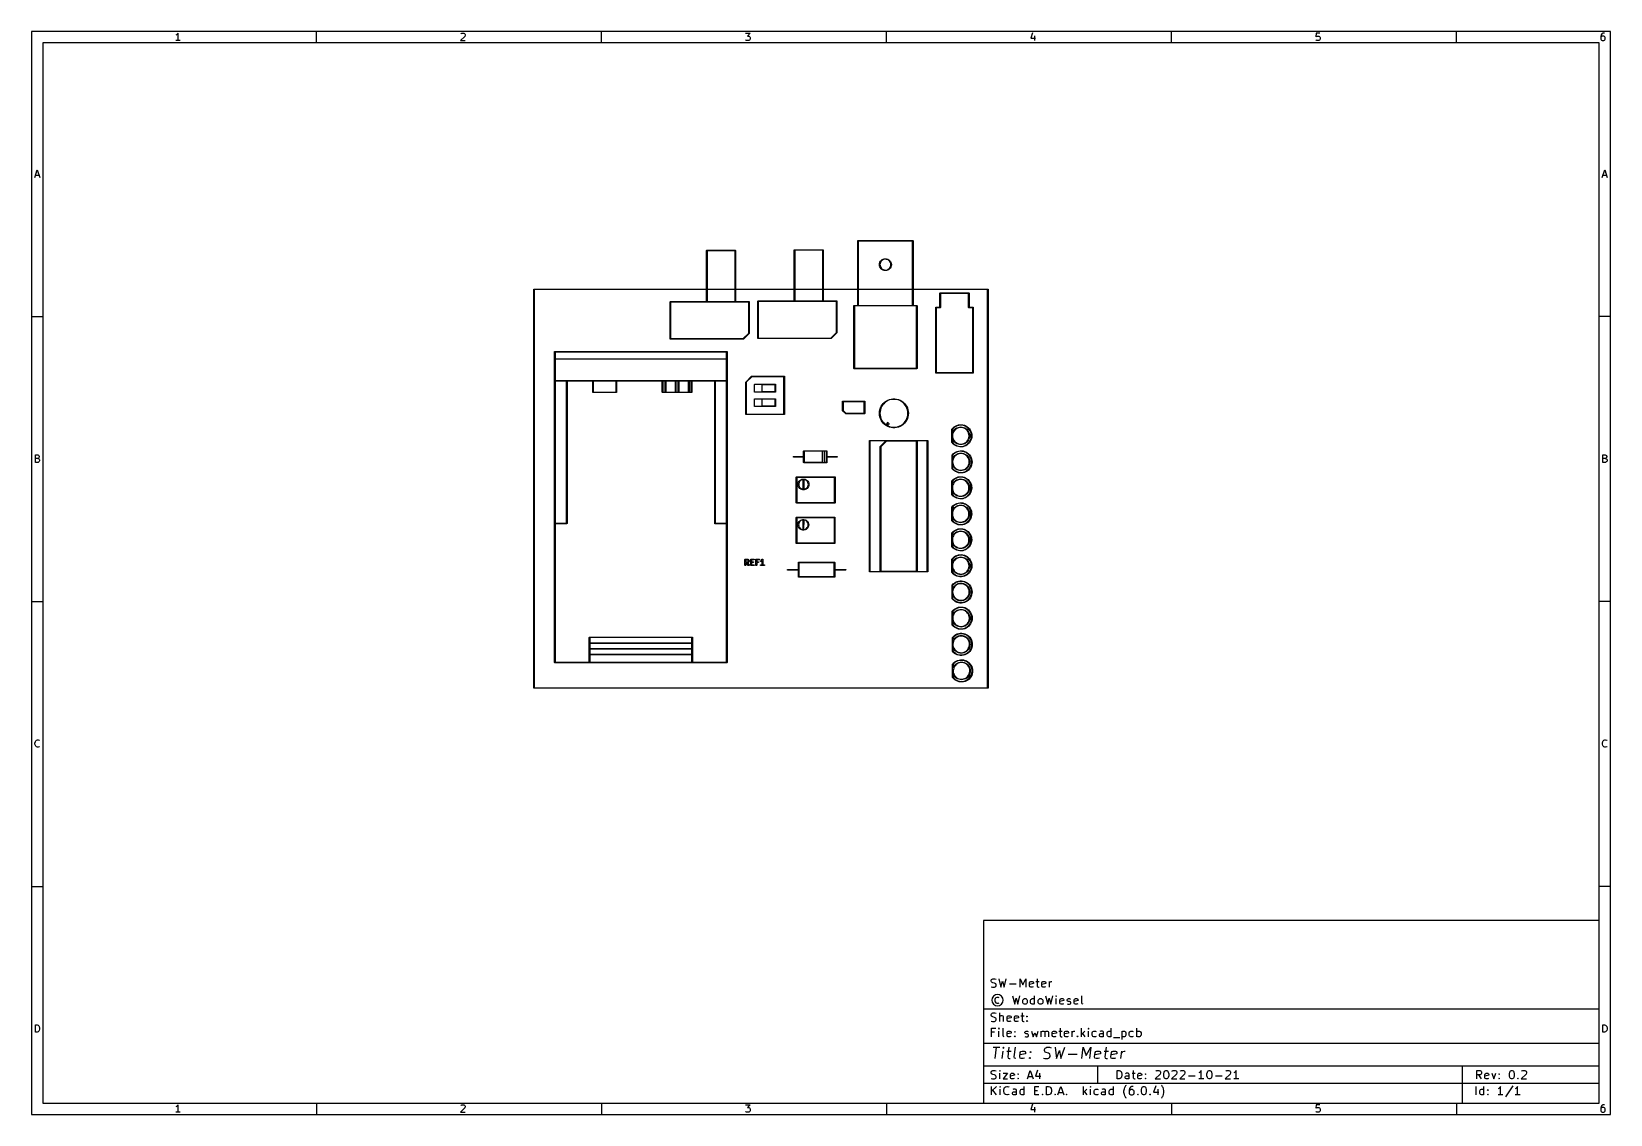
# Model space of a CAD drawing. Extents: x 10 to 287, y -200 to -10.
import ezdxf

# ---------------------------------------------------------------- set-up
doc = ezdxf.new("R2010")
doc.units = 0
doc.layers.add('BLACK', color=7, linetype='CONTINUOUS')

msp = doc.modelspace()

# ---------------------------------------------------------------- linework, layer by layer
at = {"layer": 'BLACK', "linetype": 'CONTINUOUS'}
for p, q in [((10, -10), (10, -200.007)), ((287.002, -10), (10, -10)), ((35.4464, -10.5976), (35.3226, -10.6595)), ((35.5702, -10.4738), (35.4464, -10.5976)), ((35.694, -10.2881), (35.5702, -10.4738)), ((35.694, -11.5881), (35.694, -10.2881)), ((60, -12), (60, -10)), ((86.0036, -10.8452), (85.2607, -11.5881)), ((85.3226, -10.4119), (85.3845, -10.35)), ((85.3845, -10.35), (85.5083, -10.2881)), ((85.5083, -10.2881), (85.8179, -10.2881)), ((85.8179, -10.2881), (85.9417, -10.35)), ((85.9417, -10.35), (86.0036, -10.4119)), ((86.0036, -10.4119), (86.0655, -10.5357)), ((86.0655, -10.6595), (86.0036, -10.8452)), ((86.0655, -10.5357), (86.0655, -10.6595)), ((110, -12), (110, -10)), ((135.261, -10.2881), (136.065, -10.2881)), ((136.065, -10.2881), (135.632, -10.7833)), ((135.632, -10.7833), (135.818, -10.7833)), ((135.818, -10.7833), (135.942, -10.8452)), ((135.942, -10.8452), (136.004, -10.9071)), ((136.004, -10.9071), (136.065, -11.031)), ((136.065, -11.031), (136.065, -11.3405)), ((160, -12), (160, -10)), ((185.632, -10.2262), (185.323, -11.1548)), ((185.942, -10.7214), (185.942, -11.5881)), ((210, -12), (210, -10)), ((235.385, -10.2881), (235.323, -10.9071)), ((235.323, -10.9071), (235.385, -10.8452)), ((236.004, -10.2881), (235.385, -10.2881)), ((235.385, -10.8452), (235.508, -10.7833)), ((235.508, -10.7833), (235.818, -10.7833)), ((235.818, -10.7833), (235.942, -10.8452)), ((235.942, -10.8452), (236.004, -10.9071)), ((236.004, -10.9071), (236.065, -11.031)), ((236.065, -11.031), (236.065, -11.3405)), ((260, -12), (260, -10)), ((285.385, -10.5976), (285.323, -10.8452)), ((285.323, -10.8452), (285.323, -11.3405)), ((285.385, -10.9071), (285.323, -11.031)), ((285.508, -10.4119), (285.385, -10.5976)), ((285.446, -10.8452), (285.385, -10.9071)), ((285.57, -10.7833), (285.446, -10.8452)), ((285.57, -10.35), (285.508, -10.4119)), ((285.694, -10.2881), (285.57, -10.35)), ((285.818, -10.7833), (285.57, -10.7833)), ((285.942, -10.2881), (285.694, -10.2881)), ((285.942, -10.8452), (285.818, -10.7833)), ((286.004, -10.9071), (285.942, -10.8452)), ((286.065, -11.031), (286.004, -10.9071)), ((286.065, -11.3405), (286.065, -11.031)), ((287.002, -200.007), (287.002, -10)), ((12, -12), (12, -198.007)), ((285.002, -12), (12, -12)), ((36.0655, -11.5881), (35.3226, -11.5881)), ((85.2607, -11.5881), (86.0655, -11.5881)), ((135.323, -11.5262), (135.261, -11.4643)), ((135.446, -11.5881), (135.323, -11.5262)), ((135.818, -11.5881), (135.446, -11.5881)), ((135.942, -11.5262), (135.818, -11.5881)), ((136.004, -11.4643), (135.942, -11.5262)), ((136.065, -11.3405), (136.004, -11.4643)), ((185.323, -11.1548), (186.127, -11.1548)), ((235.385, -11.5262), (235.323, -11.4643)), ((235.508, -11.5881), (235.385, -11.5262)), ((235.818, -11.5881), (235.508, -11.5881)), ((235.942, -11.5262), (235.818, -11.5881)), ((236.004, -11.4643), (235.942, -11.5262)), ((236.065, -11.3405), (236.004, -11.4643)), ((285.002, -198.007), (285.002, -12)), ((285.323, -11.3405), (285.385, -11.4643)), ((285.385, -11.4643), (285.446, -11.5262)), ((285.446, -11.5262), (285.57, -11.5881)), ((285.57, -11.5881), (285.818, -11.5881)), ((285.818, -11.5881), (285.942, -11.5262)), ((285.942, -11.5262), (286.004, -11.4643)), ((286.004, -11.4643), (286.065, -11.3405)), ((10.5667, -35.5881), (11, -34.2881)), ((10.6905, -35.2167), (11.3095, -35.2167)), ((11, -34.2881), (11.4333, -35.5881)), ((285.569, -35.5881), (286.002, -34.2881)), ((285.693, -35.2167), (286.312, -35.2167)), ((286.002, -34.2881), (286.436, -35.5881)), ((154.95, -46.7), (154.965, -46.6646)), ((154.95, -58.05), (154.95, -46.7)), ((154.965, -46.6646), (155, -46.65)), ((155, -46.65), (164.6, -46.65)), ((155.05, -46.75), (155.05, -58.05)), ((164.55, -46.75), (155.05, -46.75)), ((164.55, -58.05), (164.55, -46.75)), ((164.6, -46.65), (164.635, -46.6646)), ((164.635, -46.6646), (164.65, -46.7)), ((164.65, -46.7), (164.65, -58.05)), ((128.42, -48.43), (128.435, -48.3946)), ((128.42, -57.38), (128.42, -48.43)), ((128.435, -48.3946), (128.47, -48.38)), ((128.47, -48.38), (133.47, -48.38)), ((128.52, -48.48), (128.52, -57.38)), ((133.42, -48.48), (128.52, -48.48)), ((133.42, -57.38), (133.42, -48.48)), ((133.47, -48.38), (133.505, -48.3946)), ((133.505, -48.3946), (133.52, -48.43)), ((133.52, -48.43), (133.52, -57.38)), ((143.8, -48.325), (143.815, -48.2896)), ((143.8, -57.275), (143.8, -48.325)), ((143.815, -48.2896), (143.85, -48.275)), ((143.85, -48.275), (148.85, -48.275)), ((143.9, -48.375), (143.9, -57.275)), ((148.8, -48.375), (143.9, -48.375)), ((148.8, -57.275), (148.8, -48.375)), ((148.85, -48.275), (148.885, -48.2896)), ((148.885, -48.2896), (148.9, -48.325)), ((148.9, -48.325), (148.9, -57.275)), ((159.603, -49.8686), (159.807, -49.85)), ((159.807, -49.85), (160.011, -49.8714)), ((158.75, -50.8853), (158.773, -50.6817)), ((158.75, -50.8867), (158.75, -50.8853)), ((158.767, -51.0895), (158.75, -50.8867)), ((158.824, -51.2865), (158.767, -51.0895)), ((158.773, -50.6817), (158.835, -50.4864)), ((158.917, -51.4688), (158.824, -51.2865)), ((158.835, -50.4864), (158.934, -50.3068)), ((158.866, -50.7015), (158.845, -50.8867)), ((158.845, -50.8867), (158.861, -51.0723)), ((158.861, -51.0723), (158.912, -51.2514)), ((158.923, -50.5239), (158.866, -50.7015)), ((158.912, -51.2514), (158.998, -51.4171)), ((159.045, -51.6294), (158.917, -51.4688)), ((159.012, -50.3607), (158.923, -50.5239)), ((158.934, -50.3068), (159.065, -50.1498)), ((158.998, -51.4171), (159.113, -51.5631)), ((159.132, -50.218), (159.012, -50.3607)), ((159.201, -51.7622), (159.045, -51.6294)), ((159.065, -50.1498), (159.225, -50.0214)), ((159.113, -51.5631), (159.255, -51.6839)), ((159.277, -50.1012), (159.132, -50.218)), ((159.38, -51.8622), (159.201, -51.7622)), ((159.225, -50.0214), (159.407, -49.9265)), ((159.255, -51.6839), (159.418, -51.7748)), ((159.442, -50.0149), (159.277, -50.1012)), ((159.575, -51.9255), (159.38, -51.8622)), ((159.407, -49.9265), (159.603, -49.8686)), ((159.418, -51.7748), (159.595, -51.8323)), ((159.621, -49.9623), (159.442, -50.0149)), ((159.778, -51.9498), (159.575, -51.9255)), ((159.595, -51.8323), (159.78, -51.8544)), ((159.807, -49.9454), (159.621, -49.9623)), ((159.982, -51.934), (159.778, -51.9498)), ((159.78, -51.8544), (159.966, -51.8401)), ((159.992, -49.9649), (159.807, -49.9454)), ((159.966, -51.8401), (160.145, -51.79)), ((160.18, -51.8789), (159.982, -51.934)), ((160.17, -50.02), (159.992, -49.9649)), ((160.011, -49.8714), (160.207, -49.932)), ((160.145, -51.79), (160.311, -51.706)), ((160.334, -50.1086), (160.17, -50.02)), ((160.363, -51.7865), (160.18, -51.8789)), ((160.207, -49.932), (160.387, -50.0295)), ((160.311, -51.706), (160.458, -51.5913)), ((160.477, -50.2274), (160.334, -50.1086)), ((160.524, -51.6604), (160.363, -51.7865)), ((160.387, -50.0295), (160.545, -50.1601)), ((160.458, -51.5913), (160.58, -51.4503)), ((160.595, -50.3717), (160.477, -50.2274)), ((160.658, -51.5053), (160.524, -51.6604)), ((160.545, -50.1601), (160.675, -50.3189)), ((160.58, -51.4503), (160.672, -51.2883)), ((160.683, -50.5362), (160.595, -50.3717)), ((160.759, -51.3271), (160.658, -51.5053)), ((160.672, -51.2883), (160.731, -51.1115)), ((160.675, -50.3189), (160.771, -50.4999)), ((160.736, -50.7146), (160.683, -50.5362)), ((160.731, -51.1115), (160.754, -50.9267)), ((160.755, -50.9), (160.736, -50.7146)), ((160.754, -50.9267), (160.755, -50.9)), ((160.824, -51.1326), (160.759, -51.3271)), ((160.771, -50.4999), (160.83, -50.6961)), ((160.85, -50.9293), (160.824, -51.1326)), ((160.83, -50.6961), (160.85, -50.9)), ((160.85, -50.9), (160.85, -50.9293)), ((98.105, -55.235), (98.1196, -55.1996)), ((98.105, -125.185), (98.105, -55.235)), ((98.1196, -55.1996), (98.155, -55.185)), ((98.155, -55.185), (177.79, -55.185)), ((98.205, -55.285), (98.205, -125.135)), ((177.74, -55.285), (98.205, -55.285)), ((177.74, -125.135), (177.74, -55.285)), ((177.79, -55.185), (177.825, -55.1996)), ((177.825, -55.1996), (177.84, -55.235)), ((177.84, -55.235), (177.84, -125.185)), ((122.02, -57.43), (122.035, -57.3946)), ((122.02, -63.93), (122.02, -57.43)), ((122.035, -57.3946), (122.07, -57.38)), ((122.07, -57.38), (128.42, -57.38)), ((135.82, -57.48), (122.12, -57.48)), ((122.12, -57.48), (122.12, -63.88)), ((128.52, -57.38), (133.42, -57.38)), ((133.52, -57.38), (135.87, -57.38)), ((135.82, -62.9093), (135.82, -57.48)), ((135.87, -57.38), (135.905, -57.3946)), ((135.905, -57.3946), (135.92, -57.43)), ((135.92, -57.43), (135.92, -62.93)), ((137.4, -57.325), (137.415, -57.2896)), ((137.4, -63.825), (137.4, -57.325)), ((137.415, -57.2896), (137.45, -57.275)), ((137.45, -57.275), (143.8, -57.275)), ((151.2, -57.375), (137.5, -57.375)), ((137.5, -57.375), (137.5, -63.775)), ((143.9, -57.275), (148.8, -57.275)), ((148.9, -57.275), (151.25, -57.275)), ((151.2, -62.8043), (151.2, -57.375)), ((151.25, -57.275), (151.285, -57.2896)), ((151.285, -57.2896), (151.3, -57.325)), ((151.3, -57.325), (151.3, -62.825)), ((154.25, -58.1), (154.265, -58.0646)), ((154.25, -69.1), (154.25, -58.1)), ((154.265, -58.0646), (154.3, -58.05)), ((154.3, -58.05), (154.95, -58.05)), ((165.25, -58.15), (154.35, -58.15)), ((154.35, -58.15), (154.35, -69.05)), ((155.05, -58.05), (164.55, -58.05)), ((164.65, -58.05), (165.3, -58.05)), ((165.25, -69.05), (165.25, -58.15)), ((165.3, -58.05), (165.335, -58.0646)), ((165.335, -58.0646), (165.35, -58.1)), ((165.35, -58.1), (165.35, -69.1)), ((169.375, -55.9), (169.39, -55.8646)), ((169.375, -58.35), (169.375, -55.9)), ((169.39, -55.8646), (169.425, -55.85)), ((169.425, -55.85), (174.425, -55.85)), ((174.375, -55.95), (169.475, -55.95)), ((169.475, -55.95), (169.475, -58.4)), ((174.375, -58.4), (174.375, -55.95)), ((174.425, -55.85), (174.46, -55.8646)), ((174.46, -55.8646), (174.475, -55.9)), ((174.475, -55.9), (174.475, -58.35)), ((10, -60), (12, -60)), ((168.625, -58.4), (168.64, -58.3646)), ((168.625, -69.9), (168.625, -58.4)), ((168.64, -58.3646), (168.675, -58.35)), ((168.675, -58.35), (169.375, -58.35)), ((169.425, -58.45), (168.725, -58.45)), ((168.725, -58.45), (168.725, -69.85)), ((169.46, -58.4354), (169.425, -58.45)), ((169.475, -58.4), (169.46, -58.4354)), ((174.39, -58.4354), (174.375, -58.4)), ((174.425, -58.45), (174.39, -58.4354)), ((175.125, -58.45), (174.425, -58.45)), ((174.475, -58.35), (175.175, -58.35)), ((175.125, -69.85), (175.125, -58.45)), ((175.175, -58.35), (175.21, -58.3646)), ((175.21, -58.3646), (175.225, -58.4)), ((175.225, -58.4), (175.225, -69.9)), ((287.002, -60), (285.002, -60)), ((134.849, -63.88), (135.82, -62.9093)), ((135.905, -62.9654), (134.905, -63.9654)), ((135.92, -62.93), (135.905, -62.9654)), ((150.229, -63.775), (151.2, -62.8043)), ((151.285, -62.8604), (150.285, -63.8604)), ((151.3, -62.825), (151.285, -62.8604)), ((101.75, -66.2), (101.765, -66.1646)), ((101.75, -120.7), (101.75, -66.2)), ((101.765, -66.1646), (101.8, -66.15)), ((101.8, -66.15), (132, -66.15)), ((101.85, -66.25), (101.85, -67.4)), ((131.95, -66.25), (101.85, -66.25)), ((122.035, -63.9654), (122.02, -63.93)), ((122.07, -63.98), (122.035, -63.9654)), ((134.87, -63.98), (122.07, -63.98)), ((122.12, -63.88), (134.849, -63.88)), ((131.95, -67.4), (131.95, -66.25)), ((132, -66.15), (132.035, -66.1646)), ((132.035, -66.1646), (132.05, -66.2)), ((132.05, -66.2), (132.05, -120.7)), ((134.905, -63.9654), (134.87, -63.98)), ((137.415, -63.8604), (137.4, -63.825)), ((137.45, -63.875), (137.415, -63.8604)), ((150.25, -63.875), (137.45, -63.875)), ((137.5, -63.775), (150.229, -63.775)), ((150.285, -63.8604), (150.25, -63.875)), ((101.85, -67.4), (131.95, -67.4)), ((101.85, -67.5), (101.85, -71.25)), ((131.95, -67.5), (101.85, -67.5)), ((131.95, -71.25), (131.95, -67.5)), ((154.265, -69.1354), (154.25, -69.1)), ((154.3, -69.15), (154.265, -69.1354)), ((165.3, -69.15), (154.3, -69.15)), ((154.35, -69.05), (165.25, -69.05)), ((165.335, -69.1354), (165.3, -69.15)), ((165.35, -69.1), (165.335, -69.1354)), ((101.85, -71.25), (131.95, -71.25)), ((101.85, -71.35), (101.85, -96.25)), ((103.85, -71.35), (101.85, -71.35)), ((103.85, -96.25), (103.85, -71.35)), ((108.45, -71.35), (103.95, -71.35)), ((103.95, -71.35), (103.95, -96.3)), ((108.45, -73.3), (108.45, -71.35)), ((108.55, -71.35), (108.55, -73.25)), ((112.55, -71.35), (108.55, -71.35)), ((112.55, -73.25), (112.55, -71.35)), ((120.65, -71.35), (112.65, -71.35)), ((112.65, -71.35), (112.65, -73.3)), ((120.65, -73.3), (120.65, -71.35)), ((120.75, -71.35), (120.75, -73.25)), ((121.15, -71.35), (120.75, -71.35)), ((121.15, -73.25), (121.15, -71.35)), ((121.25, -71.35), (121.25, -73.25)), ((122.95, -71.35), (121.25, -71.35)), ((122.95, -73.25), (122.95, -71.35)), ((123.05, -71.35), (123.05, -73.25)), ((123.45, -71.35), (123.05, -71.35)), ((123.45, -73.25), (123.45, -71.35)), ((123.55, -71.35), (123.55, -73.25)), ((125.25, -71.35), (123.55, -71.35)), ((125.25, -73.25), (125.25, -71.35)), ((125.35, -71.35), (125.35, -73.25)), ((125.75, -71.35), (125.35, -71.35)), ((125.75, -73.25), (125.75, -71.35)), ((129.85, -71.35), (125.85, -71.35)), ((125.85, -71.35), (125.85, -73.3)), ((129.85, -96.3), (129.85, -71.35)), ((129.95, -71.35), (129.95, -96.25)), ((131.95, -71.35), (129.95, -71.35)), ((131.95, -96.25), (131.95, -71.35)), ((135.285, -71.525), (135.3, -71.4896)), ((135.285, -77.165), (135.285, -71.525)), ((135.3, -71.4896), (136.3, -70.4896)), ((136.356, -70.575), (135.385, -71.5457)), ((135.385, -71.5457), (135.385, -77.115)), ((136.3, -70.4896), (136.335, -70.475)), ((136.335, -70.475), (142.035, -70.475)), ((141.985, -70.575), (136.356, -70.575)), ((136.825, -71.94), (136.84, -71.9046)), ((136.825, -73.21), (136.825, -71.94)), ((136.84, -71.9046), (136.875, -71.89)), ((136.875, -71.89), (140.495, -71.89)), ((138.132, -71.99), (138.132, -73.16)), ((140.445, -71.99), (138.132, -71.99)), ((140.445, -73.16), (140.445, -71.99)), ((140.495, -71.89), (140.53, -71.9046)), ((140.53, -71.9046), (140.545, -71.94)), ((140.545, -71.94), (140.545, -73.21)), ((141.985, -77.115), (141.985, -70.575)), ((142.035, -70.475), (142.07, -70.4896)), ((142.07, -70.4896), (142.085, -70.525)), ((142.085, -70.525), (142.085, -77.165)), ((168.64, -69.9354), (168.625, -69.9)), ((168.675, -69.95), (168.64, -69.9354)), ((175.175, -69.95), (168.675, -69.95)), ((168.725, -69.85), (175.125, -69.85)), ((175.21, -69.9354), (175.175, -69.95)), ((175.225, -69.9), (175.21, -69.9354)), ((108.465, -73.3354), (108.45, -73.3)), ((108.5, -73.35), (108.465, -73.3354)), ((112.6, -73.35), (108.5, -73.35)), ((108.55, -73.25), (112.55, -73.25)), ((112.635, -73.3354), (112.6, -73.35)), ((112.65, -73.3), (112.635, -73.3354)), ((120.665, -73.3354), (120.65, -73.3)), ((120.7, -73.35), (120.665, -73.3354)), ((125.8, -73.35), (120.7, -73.35)), ((120.75, -73.25), (121.15, -73.25)), ((121.25, -73.25), (122.95, -73.25)), ((123.05, -73.25), (123.45, -73.25)), ((123.55, -73.25), (125.25, -73.25)), ((125.35, -73.25), (125.75, -73.25)), ((125.835, -73.3354), (125.8, -73.35)), ((125.85, -73.3), (125.835, -73.3354)), ((136.84, -73.2454), (136.825, -73.21)), ((136.825, -74.48), (136.84, -74.4446)), ((136.825, -75.75), (136.825, -74.48)), ((136.875, -73.26), (136.84, -73.2454)), ((136.84, -74.4446), (136.875, -74.43)), ((140.495, -73.26), (136.875, -73.26)), ((136.875, -74.43), (140.495, -74.43)), ((138.132, -73.16), (140.445, -73.16)), ((138.132, -74.53), (138.132, -75.7)), ((140.445, -74.53), (138.132, -74.53)), ((140.445, -75.7), (140.445, -74.53)), ((140.53, -73.2454), (140.495, -73.26)), ((140.495, -74.43), (140.53, -74.4446)), ((140.545, -73.21), (140.53, -73.2454)), ((140.53, -74.4446), (140.545, -74.48)), ((140.545, -74.48), (140.545, -75.75)), ((159.924, -74.829), (160.204, -74.6747)), ((160.245, -74.7608), (159.975, -74.9093)), ((160.204, -74.6747), (160.502, -74.5568)), ((160.531, -74.6473), (160.245, -74.7608)), ((160.502, -74.5568), (160.812, -74.4772)), ((160.83, -74.5706), (160.531, -74.6473)), ((160.812, -74.4772), (161.13, -74.437)), ((161.136, -74.532), (160.83, -74.5706)), ((161.13, -74.437), (161.45, -74.437)), ((161.444, -74.532), (161.136, -74.532)), ((161.75, -74.5706), (161.444, -74.532)), ((161.45, -74.437), (161.768, -74.4772)), ((162.049, -74.6473), (161.75, -74.5706)), ((161.768, -74.4772), (162.078, -74.5568)), ((162.335, -74.7608), (162.049, -74.6473)), ((162.078, -74.5568), (162.376, -74.6747)), ((162.605, -74.9093), (162.335, -74.7608)), ((162.376, -74.6747), (162.656, -74.829)), ((135.3, -77.2004), (135.285, -77.165)), ((135.335, -77.215), (135.3, -77.2004)), ((142.035, -77.215), (135.335, -77.215)), ((135.385, -77.115), (141.985, -77.115)), ((136.84, -75.7854), (136.825, -75.75)), ((136.875, -75.8), (136.84, -75.7854)), ((140.495, -75.8), (136.875, -75.8)), ((138.132, -75.7), (140.445, -75.7)), ((140.53, -75.7854), (140.495, -75.8)), ((140.545, -75.75), (140.53, -75.7854)), ((142.07, -77.2004), (142.035, -77.215)), ((142.085, -77.165), (142.07, -77.2004)), ((152.28, -74.91), (152.295, -74.8746)), ((152.28, -76.485), (152.28, -74.91)), ((152.295, -76.5204), (152.28, -76.485)), ((152.295, -74.8746), (152.33, -74.86)), ((152.82, -77.0454), (152.295, -76.5204)), ((152.33, -74.86), (156.14, -74.86)), ((152.38, -74.96), (152.38, -76.4643)), ((156.09, -74.96), (152.38, -74.96)), ((152.38, -76.4643), (152.876, -76.96)), ((152.855, -77.06), (152.82, -77.0454)), ((156.14, -77.06), (152.855, -77.06)), ((152.876, -76.96), (156.09, -76.96)), ((156.09, -76.96), (156.09, -74.96)), ((156.14, -74.86), (156.175, -74.8746)), ((156.175, -77.0454), (156.14, -77.06)), ((156.175, -74.8746), (156.19, -74.91)), ((156.19, -77.01), (156.175, -77.0454)), ((156.19, -74.91), (156.19, -77.01)), ((158.74, -76.982), (158.76, -76.6624)), ((158.76, -77.3016), (158.74, -76.982)), ((158.76, -76.6624), (158.82, -76.3478)), ((158.82, -77.6162), (158.76, -77.3016)), ((158.82, -76.3478), (158.919, -76.0433)), ((158.855, -76.6743), (158.835, -76.982)), ((158.835, -76.982), (158.855, -77.2897)), ((158.912, -76.3715), (158.855, -76.6743)), ((158.855, -77.2897), (158.912, -77.5925)), ((159.008, -76.0783), (158.912, -76.3715)), ((158.919, -76.0433), (159.055, -75.7535)), ((159.139, -75.7994), (159.008, -76.0783)), ((159.055, -75.7535), (159.227, -75.4831)), ((159.304, -75.5391), (159.139, -75.7994)), ((159.227, -75.4831), (159.431, -75.2364)), ((159.5, -75.3015), (159.304, -75.5391)), ((159.431, -75.2364), (159.665, -75.0172)), ((159.725, -75.0905), (159.5, -75.3015)), ((159.665, -75.0172), (159.924, -74.829)), ((159.975, -74.9093), (159.725, -75.0905)), ((162.855, -75.0905), (162.605, -74.9093)), ((162.656, -74.829), (162.915, -75.0172)), ((163.08, -75.3015), (162.855, -75.0905)), ((162.915, -75.0172), (163.149, -75.2364)), ((163.276, -75.5391), (163.08, -75.3015)), ((163.149, -75.2364), (163.353, -75.4831)), ((163.441, -75.7994), (163.276, -75.5391)), ((163.353, -75.4831), (163.525, -75.7535)), ((163.572, -76.0783), (163.441, -75.7994)), ((163.525, -75.7535), (163.661, -76.0433)), ((163.668, -76.3715), (163.572, -76.0783)), ((163.661, -76.0433), (163.76, -76.3478)), ((163.725, -76.6743), (163.668, -76.3715)), ((163.668, -77.5925), (163.725, -77.2897)), ((163.745, -76.982), (163.725, -76.6743)), ((163.725, -77.2897), (163.745, -76.982)), ((163.76, -76.3478), (163.82, -76.6624)), ((163.82, -77.3016), (163.76, -77.6162)), ((163.82, -76.6624), (163.84, -76.982)), ((163.84, -76.982), (163.82, -77.3016)), ((158.919, -77.9207), (158.82, -77.6162)), ((158.912, -77.5925), (159.008, -77.8857)), ((159.055, -78.2105), (158.919, -77.9207)), ((159.008, -77.8857), (159.139, -78.1646)), ((159.227, -78.4809), (159.055, -78.2105)), ((159.139, -78.1646), (159.304, -78.4249)), ((159.431, -78.7276), (159.227, -78.4809)), ((159.304, -78.4249), (159.5, -78.6625)), ((159.665, -78.9468), (159.431, -78.7276)), ((159.5, -78.6625), (159.725, -78.8735)), ((159.924, -79.135), (159.665, -78.9468)), ((159.725, -78.8735), (159.975, -79.0547)), ((159.903, -78.8656), (159.917, -78.8302)), ((159.917, -78.901), (159.903, -78.8656)), ((159.917, -78.8302), (159.952, -78.8156)), ((159.952, -78.9156), (159.917, -78.901)), ((160.204, -79.2893), (159.924, -79.135)), ((159.952, -78.8156), (160.153, -78.8156)), ((160.153, -78.9156), (159.952, -78.9156)), ((159.975, -79.0547), (160.245, -79.2032)), ((160.153, -78.6156), (160.167, -78.5802)), ((160.153, -78.8156), (160.153, -78.6156)), ((160.153, -79.1156), (160.153, -78.9156)), ((160.167, -79.151), (160.153, -79.1156)), ((160.167, -78.5802), (160.202, -78.5656)), ((160.202, -79.1656), (160.167, -79.151)), ((160.202, -78.5656), (160.238, -78.5802)), ((160.238, -79.151), (160.202, -79.1656)), ((160.502, -79.4072), (160.204, -79.2893)), ((160.238, -78.5802), (160.252, -78.6156)), ((160.252, -79.1156), (160.238, -79.151)), ((160.245, -79.2032), (160.531, -79.3167)), ((160.252, -78.6156), (160.252, -78.8156)), ((160.252, -78.8156), (160.452, -78.8156)), ((160.452, -78.9156), (160.252, -78.9156)), ((160.252, -78.9156), (160.252, -79.1156)), ((160.452, -78.8156), (160.488, -78.8302)), ((160.488, -78.901), (160.452, -78.9156)), ((160.488, -78.8302), (160.502, -78.8656)), ((160.502, -78.8656), (160.488, -78.901)), ((160.812, -79.4868), (160.502, -79.4072)), ((160.531, -79.3167), (160.83, -79.3934)), ((161.13, -79.527), (160.812, -79.4868)), ((160.83, -79.3934), (161.136, -79.432)), ((161.45, -79.527), (161.13, -79.527)), ((161.136, -79.432), (161.444, -79.432)), ((161.444, -79.432), (161.75, -79.3934)), ((161.768, -79.4868), (161.45, -79.527)), ((161.75, -79.3934), (162.049, -79.3167)), ((162.078, -79.4072), (161.768, -79.4868)), ((162.049, -79.3167), (162.335, -79.2032)), ((162.376, -79.2893), (162.078, -79.4072)), ((162.335, -79.2032), (162.605, -79.0547)), ((162.656, -79.135), (162.376, -79.2893)), ((162.605, -79.0547), (162.855, -78.8735)), ((162.915, -78.9468), (162.656, -79.135)), ((162.855, -78.8735), (163.08, -78.6625)), ((163.149, -78.7276), (162.915, -78.9468)), ((163.08, -78.6625), (163.276, -78.4249)), ((163.353, -78.4809), (163.149, -78.7276)), ((163.276, -78.4249), (163.441, -78.1646)), ((163.525, -78.2105), (163.353, -78.4809)), ((163.441, -78.1646), (163.572, -77.8857)), ((163.661, -77.9207), (163.525, -78.2105)), ((163.572, -77.8857), (163.668, -77.5925)), ((163.76, -77.6162), (163.661, -77.9207)), ((171.475, -79.7638), (171.481, -79.7488)), ((171.475, -82.089), (171.475, -79.7638)), ((171.481, -79.7488), (171.486, -79.7331)), ((171.486, -79.7331), (171.49, -79.7286)), ((171.486, -79.7331), (171.486, -79.7331)), ((171.49, -79.7284), (171.665, -79.533)), ((171.49, -79.7285), (171.49, -79.7284)), ((171.49, -79.7286), (171.49, -79.7285)), ((171.736, -79.5961), (171.575, -79.7757)), ((171.575, -79.7757), (171.575, -80.3927)), ((171.575, -80.3927), (171.644, -80.2263)), ((171.644, -80.2263), (171.771, -80.0189)), ((171.76, -80.2113), (171.66, -80.4276)), ((171.665, -79.533), (171.869, -79.3593)), ((171.938, -79.4274), (171.736, -79.5961)), ((171.894, -80.0144), (171.76, -80.2113)), ((171.771, -80.0189), (171.929, -79.834)), ((171.869, -79.3593), (172.096, -79.2154)), ((172.059, -79.842), (171.894, -80.0144)), ((171.929, -79.834), (172.114, -79.676)), ((172.161, -79.2889), (171.938, -79.4274)), ((172.25, -79.6988), (172.059, -79.842)), ((172.096, -79.2154), (172.341, -79.1041)), ((172.114, -79.676), (172.321, -79.5489)), ((172.401, -79.1832), (172.161, -79.2889)), ((172.461, -79.5887), (172.25, -79.6988)), ((172.321, -79.5489), (172.546, -79.4559)), ((172.341, -79.1041), (172.598, -79.0273)), ((172.655, -79.1127), (172.401, -79.1832)), ((172.688, -79.5146), (172.461, -79.5887)), ((172.546, -79.4559), (172.783, -79.3991)), ((172.598, -79.0273), (172.863, -78.9867)), ((172.915, -79.0785), (172.655, -79.1127)), ((172.924, -79.4786), (172.688, -79.5146)), ((172.783, -79.3991), (173.025, -79.38)), ((172.863, -78.9867), (173.132, -78.9829)), ((173.178, -79.0816), (172.915, -79.0785)), ((173.162, -79.4815), (172.924, -79.4786)), ((173.025, -79.38), (173.267, -79.3991)), ((173.132, -78.9829), (173.398, -79.0161)), ((173.397, -79.5233), (173.162, -79.4815)), ((173.437, -79.1217), (173.178, -79.0816)), ((173.267, -79.3991), (173.504, -79.4559)), ((173.621, -79.6029), (173.397, -79.5233)), ((173.398, -79.0161), (173.658, -79.0856)), ((173.689, -79.1981), (173.437, -79.1217)), ((173.504, -79.4559), (173.729, -79.5489)), ((173.83, -79.7181), (173.621, -79.6029)), ((173.658, -79.0856), (173.905, -79.19)), ((173.927, -79.3093), (173.689, -79.1981)), ((173.729, -79.5489), (173.936, -79.676)), ((174.017, -79.8659), (173.83, -79.7181)), ((173.905, -79.19), (174.136, -79.3275)), ((174.147, -79.453), (173.927, -79.3093)), ((173.936, -79.676), (174.121, -79.834)), ((174.178, -80.0423), (174.017, -79.8659)), ((174.121, -79.834), (174.279, -80.0189)), ((174.136, -79.3275), (174.346, -79.4953)), ((174.344, -79.6263), (174.147, -79.453)), ((174.307, -80.2425), (174.178, -80.0423)), ((174.279, -80.0189), (174.406, -80.2263)), ((174.402, -80.4611), (174.307, -80.2425)), ((174.515, -79.8257), (174.344, -79.6263)), ((174.346, -79.4953), (174.53, -79.6904)), ((174.406, -80.2263), (174.499, -80.451)), ((174.656, -80.0474), (174.515, -79.8257)), ((174.53, -79.6904), (174.686, -79.9089)), ((174.765, -80.2867), (174.656, -80.0474)), ((174.686, -79.9089), (174.811, -80.1469)), ((174.838, -80.539), (174.765, -80.2867)), ((174.811, -80.1469), (174.902, -80.3997)), ((156.99, -81.79), (157.005, -81.7546)), ((156.99, -104.77), (156.99, -81.79)), ((157.005, -81.7546), (157.04, -81.74)), ((157.04, -81.74), (167.2, -81.74)), ((157.09, -81.84), (157.09, -104.72)), ((159.884, -81.84), (157.09, -81.84)), ((158.895, -82.85), (158.91, -82.8146)), ((158.895, -104.71), (158.895, -82.85)), ((158.91, -82.8146), (159.884, -81.84)), ((159.966, -81.9), (158.995, -82.8707)), ((158.995, -82.8707), (158.995, -104.66)), ((165.245, -81.9), (159.966, -81.9)), ((165.245, -104.66), (165.245, -81.9)), ((165.341, -81.84), (165.345, -81.85)), ((167.15, -81.84), (165.341, -81.84)), ((165.345, -81.85), (165.345, -104.71)), ((167.15, -104.72), (167.15, -81.84)), ((167.2, -81.74), (167.235, -81.7546)), ((167.235, -81.7546), (167.25, -81.79)), ((167.25, -81.79), (167.25, -104.77)), ((171.475, -82.0892), (171.475, -82.089)), ((171.475, -82.0898), (171.475, -82.0892)), ((171.475, -82.0962), (171.475, -82.0898)), ((171.48, -82.1086), (171.475, -82.0962)), ((171.485, -82.1261), (171.48, -82.1086)), ((171.49, -82.1313), (171.485, -82.1261)), ((171.49, -82.1315), (171.49, -82.1313)), ((171.49, -82.1316), (171.49, -82.1315)), ((171.664, -82.3264), (171.49, -82.1316)), ((171.596, -80.6574), (171.575, -80.852)), ((171.575, -80.852), (171.575, -80.9731)), ((171.575, -80.9731), (171.584, -81.1325)), ((171.644, -81.6337), (171.575, -81.4672)), ((171.575, -81.4672), (171.575, -82.0842)), ((171.575, -82.0842), (171.736, -82.2633)), ((171.584, -81.1325), (171.637, -81.3651)), ((171.66, -80.4276), (171.596, -80.6574)), ((171.637, -81.3651), (171.726, -81.586)), ((171.771, -81.8411), (171.644, -81.6337)), ((171.869, -82.5002), (171.664, -82.3264)), ((171.726, -81.586), (171.851, -81.7893)), ((171.736, -82.2633), (171.937, -82.4321)), ((171.929, -82.026), (171.771, -81.8411)), ((171.851, -81.7893), (172.007, -81.9695)), ((172.095, -82.6441), (171.869, -82.5002)), ((172.114, -82.184), (171.929, -82.026)), ((171.937, -82.4321), (172.16, -82.5707)), ((172.007, -81.9695), (172.19, -82.1218)), ((172.34, -82.7556), (172.095, -82.6441)), ((172.321, -82.3111), (172.114, -82.184)), ((172.16, -82.5707), (172.401, -82.6765)), ((172.19, -82.1218), (172.396, -82.2421)), ((172.546, -82.4041), (172.321, -82.3111)), ((172.597, -82.8325), (172.34, -82.7556)), ((172.396, -82.2421), (172.619, -82.3272)), ((172.401, -82.6765), (172.654, -82.7472)), ((172.783, -82.4609), (172.546, -82.4041)), ((172.862, -82.8732), (172.597, -82.8325)), ((172.619, -82.3272), (172.853, -82.3747)), ((172.654, -82.7472), (172.914, -82.7814)), ((173.025, -82.48), (172.783, -82.4609)), ((172.853, -82.3747), (173.091, -82.3835)), ((173.131, -82.8771), (172.862, -82.8732)), ((172.914, -82.7814), (173.177, -82.7785)), ((173.267, -82.4609), (173.025, -82.48)), ((173.091, -82.3835), (173.328, -82.3532)), ((173.398, -82.8441), (173.131, -82.8771)), ((173.177, -82.7785), (173.437, -82.7385)), ((173.504, -82.4041), (173.267, -82.4609)), ((173.328, -82.3532), (173.556, -82.2847)), ((173.657, -82.7747), (173.398, -82.8441)), ((173.437, -82.7385), (173.688, -82.6622)), ((173.729, -82.3111), (173.504, -82.4041)), ((173.556, -82.2847), (173.77, -82.1798)), ((173.904, -82.6704), (173.657, -82.7747)), ((173.688, -82.6622), (173.926, -82.5512)), ((173.936, -82.184), (173.729, -82.3111)), ((173.77, -82.1798), (173.964, -82.0413)), ((174.135, -82.5331), (173.904, -82.6704)), ((173.926, -82.5512), (174.146, -82.4076)), ((174.121, -82.026), (173.936, -82.184)), ((173.964, -82.0413), (174.133, -81.873)), ((174.279, -81.8411), (174.121, -82.026)), ((174.133, -81.873), (174.272, -81.6794)), ((174.345, -82.3653), (174.135, -82.5331)), ((174.146, -82.4076), (174.344, -82.2344)), ((174.272, -81.6794), (174.378, -81.4656)), ((174.406, -81.6337), (174.279, -81.8411)), ((174.344, -82.2344), (174.515, -82.035)), ((174.53, -82.1703), (174.345, -82.3653)), ((174.378, -81.4656), (174.447, -81.2375)), ((174.46, -80.6924), (174.402, -80.4611)), ((174.499, -81.409), (174.406, -81.6337)), ((174.447, -81.2375), (174.478, -81.0011)), ((174.48, -80.93), (174.46, -80.6924)), ((174.478, -81.0011), (174.48, -80.93)), ((174.499, -80.451), (174.556, -80.6875)), ((174.556, -81.1725), (174.499, -81.409)), ((174.515, -82.035), (174.656, -81.8134)), ((174.686, -81.9518), (174.53, -82.1703)), ((174.556, -80.6875), (174.575, -80.93)), ((174.575, -80.93), (174.556, -81.1725)), ((174.656, -81.8134), (174.764, -81.5741)), ((174.81, -81.714), (174.686, -81.9518)), ((174.764, -81.5741), (174.838, -81.3219)), ((174.901, -81.4612), (174.81, -81.714)), ((174.875, -80.7991), (174.838, -80.539)), ((174.838, -81.3219), (174.875, -81.0618)), ((174.875, -81.0618), (174.875, -80.7991)), ((174.956, -81.1984), (174.901, -81.4612)), ((174.902, -80.3997), (174.957, -80.6625)), ((174.975, -80.9305), (174.956, -81.1984)), ((174.957, -80.6625), (174.975, -80.9305)), ((10.6595, -85.5881), (10.6595, -84.2881)), ((10.6595, -84.2881), (11.0929, -84.2881)), ((11.0929, -84.9071), (10.6595, -84.9071)), ((11.1548, -85.5881), (10.6595, -85.5881)), ((11.0929, -84.2881), (11.2167, -84.35)), ((11.2167, -84.8452), (11.0929, -84.9071)), ((11.0929, -84.9071), (11.2786, -84.969)), ((11.2786, -85.5262), (11.1548, -85.5881)), ((11.2167, -84.35), (11.2786, -84.4119)), ((11.2786, -84.7833), (11.2167, -84.8452)), ((11.2786, -84.4119), (11.3405, -84.5357)), ((11.3405, -84.6595), (11.2786, -84.7833)), ((11.2786, -84.969), (11.3405, -85.031)), ((11.3405, -85.4643), (11.2786, -85.5262)), ((11.3405, -84.5357), (11.3405, -84.6595)), ((11.3405, -85.031), (11.4024, -85.1548)), ((11.4024, -85.3405), (11.3405, -85.4643)), ((11.4024, -85.1548), (11.4024, -85.3405)), ((143.64, -84.6), (143.655, -84.5646)), ((143.655, -84.6354), (143.64, -84.6)), ((143.655, -84.5646), (143.69, -84.55)), ((143.69, -84.65), (143.655, -84.6354)), ((143.69, -84.55), (145.45, -84.55)), ((145.45, -84.65), (143.69, -84.65)), ((145.45, -83.6), (145.465, -83.5646)), ((145.45, -84.55), (145.45, -83.6)), ((145.45, -85.6), (145.45, -84.65)), ((145.465, -85.6354), (145.45, -85.6)), ((145.465, -83.5646), (145.5, -83.55)), ((145.5, -85.65), (145.465, -85.6354)), ((145.5, -83.55), (149.5, -83.55)), ((149.5, -85.65), (145.5, -85.65)), ((145.55, -83.65), (145.55, -85.55)), ((148.75, -83.65), (145.55, -83.65)), ((145.55, -85.55), (148.75, -85.55)), ((148.75, -85.55), (148.75, -83.65)), ((149.05, -83.65), (149.05, -85.55)), ((149.45, -83.65), (149.05, -83.65)), ((149.05, -85.55), (149.45, -85.55)), ((149.45, -85.55), (149.45, -83.65)), ((149.5, -83.55), (149.535, -83.5646)), ((149.535, -85.6354), (149.5, -85.65)), ((149.535, -83.5646), (149.55, -83.6)), ((149.55, -85.6), (149.535, -85.6354)), ((149.55, -83.6), (149.55, -84.55)), ((149.55, -84.55), (151.31, -84.55)), ((151.31, -84.65), (149.55, -84.65)), ((149.55, -84.65), (149.55, -85.6)), ((151.31, -84.55), (151.345, -84.5646)), ((151.345, -84.6354), (151.31, -84.65)), ((151.345, -84.5646), (151.36, -84.6)), ((151.36, -84.6), (151.345, -84.6354)), ((171.5, -84.3388), (171.506, -84.3238)), ((171.5, -86.664), (171.5, -84.3388)), ((171.506, -84.3238), (171.511, -84.3081)), ((171.511, -84.3081), (171.515, -84.3036)), ((171.511, -84.3081), (171.511, -84.3081)), ((171.515, -84.3034), (171.69, -84.108)), ((171.515, -84.3035), (171.515, -84.3034)), ((171.515, -84.3036), (171.515, -84.3035)), ((171.761, -84.1711), (171.6, -84.3507)), ((171.6, -84.3507), (171.6, -84.9677)), ((171.6, -84.9677), (171.669, -84.8013)), ((171.621, -85.2324), (171.6, -85.427)), ((171.6, -85.427), (171.6, -85.5481)), ((171.6, -85.5481), (171.609, -85.7075)), ((171.609, -85.7075), (171.662, -85.9401)), ((171.685, -85.0026), (171.621, -85.2324)), ((171.669, -84.8013), (171.796, -84.5939)), ((171.785, -84.7863), (171.685, -85.0026)), ((171.69, -84.108), (171.894, -83.9343)), ((171.963, -84.0024), (171.761, -84.1711)), ((171.919, -84.5894), (171.785, -84.7863)), ((171.796, -84.5939), (171.954, -84.409)), ((171.894, -83.9343), (172.121, -83.7904)), ((172.084, -84.417), (171.919, -84.5894)), ((171.954, -84.409), (172.139, -84.251)), ((172.186, -83.8639), (171.963, -84.0024)), ((172.275, -84.2738), (172.084, -84.417)), ((172.121, -83.7904), (172.366, -83.6791)), ((172.139, -84.251), (172.346, -84.1239)), ((172.426, -83.7582), (172.186, -83.8639)), ((172.486, -84.1637), (172.275, -84.2738)), ((172.346, -84.1239), (172.571, -84.0309)), ((172.366, -83.6791), (172.623, -83.6023)), ((172.68, -83.6877), (172.426, -83.7582)), ((172.713, -84.0896), (172.486, -84.1637)), ((172.571, -84.0309), (172.808, -83.9741)), ((172.623, -83.6023), (172.888, -83.5617)), ((172.94, -83.6535), (172.68, -83.6877)), ((172.949, -84.0536), (172.713, -84.0896)), ((172.808, -83.9741), (173.05, -83.955)), ((172.888, -83.5617), (173.157, -83.5579)), ((173.203, -83.6566), (172.94, -83.6535)), ((173.187, -84.0565), (172.949, -84.0536)), ((173.05, -83.955), (173.292, -83.9741)), ((173.157, -83.5579), (173.423, -83.5911)), ((173.422, -84.0983), (173.187, -84.0565)), ((173.462, -83.6967), (173.203, -83.6566)), ((173.292, -83.9741), (173.529, -84.0309)), ((173.646, -84.1779), (173.422, -84.0983)), ((173.423, -83.5911), (173.683, -83.6606)), ((173.714, -83.7731), (173.462, -83.6967)), ((173.529, -84.0309), (173.754, -84.1239)), ((173.855, -84.2931), (173.646, -84.1779)), ((173.683, -83.6606), (173.93, -83.765)), ((173.952, -83.8843), (173.714, -83.7731)), ((173.754, -84.1239), (173.961, -84.251)), ((174.042, -84.4409), (173.855, -84.2931)), ((173.93, -83.765), (174.161, -83.9025)), ((174.172, -84.028), (173.952, -83.8843)), ((173.961, -84.251), (174.146, -84.409)), ((174.203, -84.6173), (174.042, -84.4409)), ((174.146, -84.409), (174.304, -84.5939)), ((174.161, -83.9025), (174.371, -84.0703)), ((174.369, -84.2013), (174.172, -84.028)), ((174.332, -84.8175), (174.203, -84.6173)), ((174.304, -84.5939), (174.431, -84.8013)), ((174.427, -85.0361), (174.332, -84.8175)), ((174.54, -84.4007), (174.369, -84.2013)), ((174.371, -84.0703), (174.555, -84.2654)), ((174.403, -86.0406), (174.472, -85.8125)), ((174.485, -85.2674), (174.427, -85.0361)), ((174.431, -84.8013), (174.524, -85.026)), ((174.472, -85.8125), (174.503, -85.5761)), ((174.505, -85.505), (174.485, -85.2674)), ((174.503, -85.5761), (174.505, -85.505)), ((174.524, -85.026), (174.581, -85.2625)), ((174.581, -85.7475), (174.524, -85.984)), ((174.681, -84.6224), (174.54, -84.4007)), ((174.555, -84.2654), (174.711, -84.4839)), ((174.581, -85.2625), (174.6, -85.505)), ((174.6, -85.505), (174.581, -85.7475)), ((174.79, -84.8617), (174.681, -84.6224)), ((174.711, -84.4839), (174.836, -84.7219)), ((174.863, -85.114), (174.79, -84.8617)), ((174.836, -84.7219), (174.927, -84.9747)), ((174.9, -85.3741), (174.863, -85.114)), ((174.863, -85.8969), (174.9, -85.6368)), ((174.9, -85.6368), (174.9, -85.3741)), ((174.981, -85.7734), (174.926, -86.0362)), ((174.927, -84.9747), (174.982, -85.2375)), ((175, -85.5055), (174.981, -85.7734)), ((174.982, -85.2375), (175, -85.5055)), ((285.662, -85.5881), (285.662, -84.2881)), ((285.662, -84.2881), (286.095, -84.2881)), ((286.095, -84.9071), (285.662, -84.9071)), ((286.157, -85.5881), (285.662, -85.5881)), ((286.095, -84.2881), (286.219, -84.35)), ((286.219, -84.8452), (286.095, -84.9071)), ((286.095, -84.9071), (286.281, -84.969)), ((286.281, -85.5262), (286.157, -85.5881)), ((286.219, -84.35), (286.281, -84.4119)), ((286.281, -84.7833), (286.219, -84.8452)), ((286.281, -84.4119), (286.343, -84.5357)), ((286.343, -84.6595), (286.281, -84.7833)), ((286.281, -84.969), (286.343, -85.031)), ((286.343, -85.4643), (286.281, -85.5262)), ((286.343, -84.5357), (286.343, -84.6595)), ((286.343, -85.031), (286.405, -85.1548)), ((286.405, -85.3405), (286.343, -85.4643)), ((286.405, -85.1548), (286.405, -85.3405)), ((144.17, -88.185), (144.185, -88.1496)), ((144.17, -92.685), (144.17, -88.185)), ((144.185, -88.1496), (144.22, -88.135)), ((144.22, -88.135), (150.93, -88.135)), ((144.27, -88.235), (144.27, -92.635)), ((150.88, -88.235), (144.27, -88.235)), ((144.97, -88.6409), (145.15, -88.561)), ((145.15, -88.561), (145.342, -88.5201)), ((145.352, -88.615), (145.179, -88.6517)), ((145.342, -88.5201), (145.538, -88.5201)), ((145.39, -88.615), (145.352, -88.615)), ((145.389, -90.295), (145.39, -88.615)), ((145.49, -88.615), (145.489, -90.295)), ((145.528, -88.615), (145.49, -88.615)), ((145.701, -88.6517), (145.528, -88.615)), ((145.538, -88.5201), (145.73, -88.561)), ((145.73, -88.561), (145.91, -88.6409)), ((150.88, -92.635), (150.88, -88.235)), ((150.93, -88.135), (150.965, -88.1496)), ((150.965, -88.1496), (150.98, -88.185)), ((150.98, -88.185), (150.98, -92.685)), ((171.5, -86.6642), (171.5, -86.664)), ((171.5, -86.6648), (171.5, -86.6642)), ((171.5, -86.6712), (171.5, -86.6648)), ((171.505, -86.6836), (171.5, -86.6712)), ((171.51, -86.7011), (171.505, -86.6836)), ((171.515, -86.7063), (171.51, -86.7011)), ((171.515, -86.7065), (171.515, -86.7063)), ((171.515, -86.7066), (171.515, -86.7065)), ((171.689, -86.9014), (171.515, -86.7066)), ((171.669, -86.2087), (171.6, -86.0422)), ((171.6, -86.0422), (171.6, -86.6592)), ((171.6, -86.6592), (171.761, -86.8383)), ((171.64, -88.658), (171.844, -88.4843)), ((171.662, -85.9401), (171.751, -86.161)), ((171.796, -86.4161), (171.669, -86.2087)), ((171.894, -87.0752), (171.689, -86.9014)), ((171.913, -88.5524), (171.711, -88.7211)), ((171.751, -86.161), (171.876, -86.3643)), ((171.761, -86.8383), (171.962, -87.0071)), ((171.954, -86.601), (171.796, -86.4161)), ((171.844, -88.4843), (172.071, -88.3404)), ((171.876, -86.3643), (172.032, -86.5445)), ((172.12, -87.2191), (171.894, -87.0752)), ((172.136, -88.4139), (171.913, -88.5524)), ((172.139, -86.759), (171.954, -86.601)), ((171.962, -87.0071), (172.185, -87.1457)), ((172.032, -86.5445), (172.215, -86.6968)), ((172.071, -88.3404), (172.316, -88.2291)), ((172.365, -87.3306), (172.12, -87.2191)), ((172.376, -88.3082), (172.136, -88.4139)), ((172.346, -86.8861), (172.139, -86.759)), ((172.185, -87.1457), (172.426, -87.2515)), ((172.215, -86.6968), (172.421, -86.8171)), ((172.296, -88.6739), (172.521, -88.5809)), ((172.316, -88.2291), (172.573, -88.1523)), ((172.571, -86.9791), (172.346, -86.8861)), ((172.622, -87.4075), (172.365, -87.3306)), ((172.63, -88.2377), (172.376, -88.3082)), ((172.421, -86.8171), (172.644, -86.9022)), ((172.426, -87.2515), (172.679, -87.3222)), ((172.663, -88.6396), (172.436, -88.7137)), ((172.521, -88.5809), (172.758, -88.5241)), ((172.808, -87.0359), (172.571, -86.9791)), ((172.573, -88.1523), (172.838, -88.1117)), ((172.887, -87.4482), (172.622, -87.4075)), ((172.89, -88.2035), (172.63, -88.2377)), ((172.644, -86.9022), (172.878, -86.9497)), ((172.899, -88.6036), (172.663, -88.6396)), ((172.679, -87.3222), (172.939, -87.3564)), ((172.758, -88.5241), (173, -88.505)), ((173.05, -87.055), (172.808, -87.0359)), ((172.838, -88.1117), (173.107, -88.1079)), ((172.878, -86.9497), (173.116, -86.9585)), ((173.156, -87.4521), (172.887, -87.4482)), ((173.153, -88.2066), (172.89, -88.2035)), ((173.137, -88.6065), (172.899, -88.6036)), ((172.939, -87.3564), (173.202, -87.3535)), ((173, -88.505), (173.242, -88.5241)), ((173.292, -87.0359), (173.05, -87.055)), ((173.107, -88.1079), (173.373, -88.1411)), ((173.116, -86.9585), (173.353, -86.9282)), ((173.372, -88.6483), (173.137, -88.6065)), ((173.412, -88.2467), (173.153, -88.2066)), ((173.423, -87.4191), (173.156, -87.4521)), ((173.202, -87.3535), (173.462, -87.3135)), ((173.242, -88.5241), (173.479, -88.5809)), ((173.529, -86.9791), (173.292, -87.0359)), ((173.353, -86.9282), (173.581, -86.8597)), ((173.373, -88.1411), (173.633, -88.2106)), ((173.664, -88.3231), (173.412, -88.2467)), ((173.682, -87.3497), (173.423, -87.4191)), ((173.462, -87.3135), (173.713, -87.2372)), ((173.479, -88.5809), (173.704, -88.6739)), ((173.754, -86.8861), (173.529, -86.9791)), ((173.581, -86.8597), (173.795, -86.7548)), ((173.633, -88.2106), (173.88, -88.315)), ((173.902, -88.4343), (173.664, -88.3231)), ((173.929, -87.2454), (173.682, -87.3497)), ((173.713, -87.2372), (173.951, -87.1262)), ((173.961, -86.759), (173.754, -86.8861)), ((173.795, -86.7548), (173.989, -86.6163)), ((173.88, -88.315), (174.111, -88.4525)), ((174.122, -88.578), (173.902, -88.4343)), ((174.16, -87.1081), (173.929, -87.2454)), ((173.951, -87.1262), (174.171, -86.9826)), ((174.146, -86.601), (173.961, -86.759)), ((173.989, -86.6163), (174.158, -86.448)), ((174.111, -88.4525), (174.321, -88.6203)), ((174.319, -88.7513), (174.122, -88.578)), ((174.304, -86.4161), (174.146, -86.601)), ((174.158, -86.448), (174.297, -86.2544)), ((174.37, -86.9403), (174.16, -87.1081)), ((174.171, -86.9826), (174.369, -86.8094)), ((174.297, -86.2544), (174.403, -86.0406)), ((174.431, -86.2087), (174.304, -86.4161)), ((174.321, -88.6203), (174.505, -88.8154)), ((174.369, -86.8094), (174.54, -86.61)), ((174.555, -86.7453), (174.37, -86.9403)), ((174.524, -85.984), (174.431, -86.2087)), ((174.54, -86.61), (174.681, -86.3884)), ((174.711, -86.5268), (174.555, -86.7453)), ((174.681, -86.3884), (174.789, -86.1491)), ((174.835, -86.289), (174.711, -86.5268)), ((174.789, -86.1491), (174.863, -85.8969)), ((174.926, -86.0362), (174.835, -86.289)), ((144.5, -89.455), (144.521, -89.2596)), ((144.521, -89.6504), (144.5, -89.455)), ((144.521, -89.2596), (144.581, -89.0727)), ((144.581, -89.8373), (144.521, -89.6504)), ((144.581, -89.0727), (144.68, -88.9025)), ((144.68, -90.0075), (144.581, -89.8373)), ((144.614, -89.2794), (144.595, -89.455)), ((144.595, -89.455), (144.614, -89.6306)), ((144.668, -89.1115), (144.614, -89.2794)), ((144.614, -89.6306), (144.668, -89.7985)), ((144.757, -88.9585), (144.668, -89.1115)), ((144.668, -89.7985), (144.757, -89.9515)), ((144.68, -88.9025), (144.811, -88.7564)), ((144.811, -90.1536), (144.68, -90.0075)), ((144.875, -88.8273), (144.757, -88.9585)), ((144.757, -89.9515), (144.875, -90.0827)), ((144.811, -88.7564), (144.97, -88.6409)), ((144.97, -90.2691), (144.811, -90.1536)), ((145.018, -88.7235), (144.875, -88.8273)), ((144.875, -90.0827), (145.018, -90.1865)), ((145.15, -90.349), (144.97, -90.2691)), ((145.179, -88.6517), (145.018, -88.7235)), ((145.018, -90.1865), (145.179, -90.2583)), ((145.342, -90.3899), (145.15, -90.349)), ((145.179, -90.2583), (145.352, -90.295)), ((145.538, -90.3899), (145.342, -90.3899)), ((145.352, -90.295), (145.389, -90.295)), ((145.489, -90.295), (145.528, -90.295)), ((145.528, -90.295), (145.701, -90.2583)), ((145.73, -90.349), (145.538, -90.3899)), ((145.862, -88.7235), (145.701, -88.6517)), ((145.701, -90.2583), (145.862, -90.1865)), ((145.91, -90.2691), (145.73, -90.349)), ((146.005, -88.8273), (145.862, -88.7235)), ((145.862, -90.1865), (146.005, -90.0827)), ((145.91, -88.6409), (146.069, -88.7564)), ((146.069, -90.1536), (145.91, -90.2691)), ((146.123, -88.9585), (146.005, -88.8273)), ((146.005, -90.0827), (146.123, -89.9515)), ((146.069, -88.7564), (146.2, -88.9025)), ((146.2, -90.0075), (146.069, -90.1536)), ((146.212, -89.1115), (146.123, -88.9585)), ((146.123, -89.9515), (146.212, -89.7985)), ((146.2, -88.9025), (146.299, -89.0727)), ((146.299, -89.8373), (146.2, -90.0075)), ((146.266, -89.2794), (146.212, -89.1115)), ((146.212, -89.7985), (146.266, -89.6306)), ((146.285, -89.455), (146.266, -89.2794)), ((146.266, -89.6306), (146.285, -89.455)), ((146.299, -89.0727), (146.359, -89.2596)), ((146.359, -89.6504), (146.299, -89.8373)), ((146.359, -89.2596), (146.38, -89.455)), ((146.38, -89.455), (146.359, -89.6504)), ((171.45, -88.8888), (171.456, -88.8738)), ((171.45, -91.214), (171.45, -88.8888)), ((171.45, -91.2142), (171.45, -91.214)), ((171.45, -91.2148), (171.45, -91.2142)), ((171.45, -91.2212), (171.45, -91.2148)), ((171.455, -91.2336), (171.45, -91.2212)), ((171.46, -91.2511), (171.455, -91.2336)), ((171.456, -88.8738), (171.461, -88.8581)), ((171.465, -91.2563), (171.46, -91.2511)), ((171.461, -88.8581), (171.465, -88.8536)), ((171.461, -88.8581), (171.461, -88.8581)), ((171.465, -88.8534), (171.64, -88.658)), ((171.465, -88.8535), (171.465, -88.8534)), ((171.465, -88.8536), (171.465, -88.8535)), ((171.465, -91.2565), (171.465, -91.2563)), ((171.465, -91.2566), (171.465, -91.2565)), ((171.639, -91.4514), (171.465, -91.2566)), ((171.711, -88.7211), (171.55, -88.9007)), ((171.55, -88.9007), (171.55, -89.5177)), ((171.55, -89.5177), (171.619, -89.3513)), ((171.571, -89.7824), (171.55, -89.977)), ((171.55, -89.977), (171.55, -90.0981)), ((171.55, -90.0981), (171.559, -90.2575)), ((171.619, -90.7587), (171.55, -90.5922)), ((171.55, -90.5922), (171.55, -91.2092)), ((171.55, -91.2092), (171.711, -91.3883)), ((171.559, -90.2575), (171.612, -90.4901)), ((171.635, -89.5526), (171.571, -89.7824)), ((171.612, -90.4901), (171.701, -90.711)), ((171.619, -89.3513), (171.746, -89.1439)), ((171.746, -90.9661), (171.619, -90.7587)), ((171.735, -89.3363), (171.635, -89.5526)), ((171.701, -90.711), (171.826, -90.9143)), ((171.711, -91.3883), (171.912, -91.5571)), ((171.869, -89.1394), (171.735, -89.3363)), ((171.746, -89.1439), (171.904, -88.959)), ((171.904, -91.151), (171.746, -90.9661)), ((171.826, -90.9143), (171.982, -91.0945)), ((172.034, -88.967), (171.869, -89.1394)), ((171.904, -88.959), (172.089, -88.801)), ((172.089, -91.309), (171.904, -91.151)), ((171.982, -91.0945), (172.165, -91.2468)), ((172.225, -88.8238), (172.034, -88.967)), ((172.089, -88.801), (172.296, -88.6739)), ((172.296, -91.4361), (172.089, -91.309)), ((172.165, -91.2468), (172.371, -91.3671)), ((172.436, -88.7137), (172.225, -88.8238)), ((172.371, -91.3671), (172.594, -91.4522)), ((173.303, -91.4782), (173.531, -91.4097)), ((173.596, -88.7279), (173.372, -88.6483)), ((173.531, -91.4097), (173.745, -91.3048)), ((173.805, -88.8431), (173.596, -88.7279)), ((173.704, -88.6739), (173.911, -88.801)), ((173.911, -91.309), (173.704, -91.4361)), ((173.745, -91.3048), (173.939, -91.1663)), ((173.992, -88.9909), (173.805, -88.8431)), ((173.911, -88.801), (174.096, -88.959)), ((174.096, -91.151), (173.911, -91.309)), ((173.939, -91.1663), (174.108, -90.998)), ((174.153, -89.1673), (173.992, -88.9909)), ((174.096, -88.959), (174.254, -89.1439)), ((174.254, -90.9661), (174.096, -91.151)), ((174.108, -90.998), (174.247, -90.8044)), ((174.121, -91.5326), (174.319, -91.3594)), ((174.282, -89.3675), (174.153, -89.1673)), ((174.247, -90.8044), (174.353, -90.5906)), ((174.254, -89.1439), (174.381, -89.3513)), ((174.381, -90.7587), (174.254, -90.9661)), ((174.377, -89.5861), (174.282, -89.3675)), ((174.49, -88.9507), (174.319, -88.7513)), ((174.319, -91.3594), (174.49, -91.16)), ((174.505, -91.2953), (174.32, -91.4903)), ((174.353, -90.5906), (174.422, -90.3625)), ((174.435, -89.8174), (174.377, -89.5861)), ((174.381, -89.3513), (174.474, -89.576)), ((174.474, -90.534), (174.381, -90.7587)), ((174.422, -90.3625), (174.453, -90.1261)), ((174.455, -90.055), (174.435, -89.8174)), ((174.453, -90.1261), (174.455, -90.055)), ((174.474, -89.576), (174.531, -89.8125)), ((174.531, -90.2975), (174.474, -90.534)), ((174.631, -89.1724), (174.49, -88.9507)), ((174.49, -91.16), (174.631, -90.9384)), ((174.505, -88.8154), (174.661, -89.0339)), ((174.661, -91.0768), (174.505, -91.2953)), ((174.531, -89.8125), (174.55, -90.055)), ((174.55, -90.055), (174.531, -90.2975)), ((174.74, -89.4117), (174.631, -89.1724)), ((174.631, -90.9384), (174.739, -90.6991)), ((174.661, -89.0339), (174.786, -89.2719)), ((174.785, -90.839), (174.661, -91.0768)), ((174.739, -90.6991), (174.813, -90.4469)), ((174.813, -89.664), (174.74, -89.4117)), ((174.876, -90.5862), (174.785, -90.839)), ((174.786, -89.2719), (174.877, -89.5247)), ((174.85, -89.9241), (174.813, -89.664)), ((174.813, -90.4469), (174.85, -90.1868)), ((174.85, -90.1868), (174.85, -89.9241)), ((174.931, -90.3234), (174.876, -90.5862)), ((174.877, -89.5247), (174.932, -89.7875)), ((174.95, -90.0555), (174.931, -90.3234)), ((174.932, -89.7875), (174.95, -90.0555)), ((144.185, -92.7204), (144.17, -92.685)), ((144.22, -92.735), (144.185, -92.7204)), ((150.93, -92.735), (144.22, -92.735)), ((144.27, -92.635), (150.88, -92.635)), ((150.965, -92.7204), (150.93, -92.735)), ((150.98, -92.685), (150.965, -92.7204)), ((171.45, -93.4638), (171.456, -93.4488)), ((171.45, -95.789), (171.45, -93.4638)), ((171.456, -93.4488), (171.461, -93.4331)), ((171.461, -93.4331), (171.465, -93.4286)), ((171.461, -93.4331), (171.461, -93.4331)), ((171.465, -93.4284), (171.64, -93.233)), ((171.465, -93.4285), (171.465, -93.4284)), ((171.465, -93.4286), (171.465, -93.4285)), ((171.711, -93.2961), (171.55, -93.4757)), ((171.55, -93.4757), (171.55, -94.0927)), ((171.55, -94.0927), (171.619, -93.9263)), ((171.635, -94.1276), (171.571, -94.3574)), ((171.619, -93.9263), (171.746, -93.7189)), ((171.735, -93.9113), (171.635, -94.1276)), ((171.844, -91.6252), (171.639, -91.4514)), ((171.64, -93.233), (171.844, -93.0593)), ((171.913, -93.1274), (171.711, -93.2961)), ((171.869, -93.7144), (171.735, -93.9113)), ((171.746, -93.7189), (171.904, -93.534)), ((172.07, -91.7691), (171.844, -91.6252)), ((171.844, -93.0593), (172.071, -92.9154)), ((172.034, -93.542), (171.869, -93.7144)), ((171.904, -93.534), (172.089, -93.376)), ((171.912, -91.5571), (172.135, -91.6957)), ((172.136, -92.9889), (171.913, -93.1274)), ((172.225, -93.3988), (172.034, -93.542)), ((172.315, -91.8806), (172.07, -91.7691)), ((172.071, -92.9154), (172.316, -92.8041)), ((172.089, -93.376), (172.296, -93.2489)), ((172.135, -91.6957), (172.376, -91.8015)), ((172.376, -92.8832), (172.136, -92.9889)), ((172.436, -93.2887), (172.225, -93.3988)), ((172.521, -91.5291), (172.296, -91.4361)), ((172.296, -93.2489), (172.521, -93.1559)), ((172.572, -91.9575), (172.315, -91.8806)), ((172.316, -92.8041), (172.573, -92.7273)), ((172.376, -91.8015), (172.629, -91.8722)), ((172.63, -92.8127), (172.376, -92.8832)), ((172.663, -93.2146), (172.436, -93.2887)), ((172.758, -91.5859), (172.521, -91.5291)), ((172.521, -93.1559), (172.758, -93.0991)), ((172.837, -91.9982), (172.572, -91.9575)), ((172.573, -92.7273), (172.838, -92.6867)), ((172.594, -91.4522), (172.828, -91.4997)), ((172.629, -91.8722), (172.889, -91.9064)), ((172.89, -92.7785), (172.63, -92.8127)), ((172.899, -93.1786), (172.663, -93.2146)), ((173, -91.605), (172.758, -91.5859)), ((172.758, -93.0991), (173, -93.08)), ((172.828, -91.4997), (173.066, -91.5085)), ((173.106, -92.0021), (172.837, -91.9982)), ((172.838, -92.6867), (173.107, -92.6829)), ((172.889, -91.9064), (173.152, -91.9035)), ((173.153, -92.7816), (172.89, -92.7785)), ((173.137, -93.1815), (172.899, -93.1786)), ((173.242, -91.5859), (173, -91.605)), ((173, -93.08), (173.242, -93.0991)), ((173.066, -91.5085), (173.303, -91.4782)), ((173.373, -91.9691), (173.106, -92.0021)), ((173.107, -92.6829), (173.373, -92.7161)), ((173.372, -93.2233), (173.137, -93.1815)), ((173.152, -91.9035), (173.412, -91.8635)), ((173.412, -92.8217), (173.153, -92.7816)), ((173.479, -91.5291), (173.242, -91.5859)), ((173.242, -93.0991), (173.479, -93.1559)), ((173.596, -93.3029), (173.372, -93.2233)), ((173.632, -91.8997), (173.373, -91.9691)), ((173.373, -92.7161), (173.633, -92.7856)), ((173.412, -91.8635), (173.663, -91.7872)), ((173.664, -92.8981), (173.412, -92.8217)), ((173.704, -91.4361), (173.479, -91.5291)), ((173.479, -93.1559), (173.704, -93.2489)), ((173.805, -93.4181), (173.596, -93.3029)), ((173.879, -91.7954), (173.632, -91.8997)), ((173.633, -92.7856), (173.88, -92.89)), ((173.663, -91.7872), (173.901, -91.6762)), ((173.902, -93.0093), (173.664, -92.8981)), ((173.704, -93.2489), (173.911, -93.376)), ((173.992, -93.5659), (173.805, -93.4181)), ((174.11, -91.6581), (173.879, -91.7954)), ((173.88, -92.89), (174.111, -93.0275)), ((173.901, -91.6762), (174.121, -91.5326)), ((174.122, -93.153), (173.902, -93.0093)), ((173.911, -93.376), (174.096, -93.534)), ((174.153, -93.7423), (173.992, -93.5659)), ((174.096, -93.534), (174.254, -93.7189)), ((174.32, -91.4903), (174.11, -91.6581)), ((174.111, -93.0275), (174.321, -93.1953)), ((174.319, -93.3263), (174.122, -93.153)), ((174.282, -93.9425), (174.153, -93.7423)), ((174.254, -93.7189), (174.381, -93.9263)), ((174.377, -94.1611), (174.282, -93.9425)), ((174.49, -93.5257), (174.319, -93.3263)), ((174.321, -93.1953), (174.505, -93.3904)), ((174.435, -94.3924), (174.377, -94.1611)), ((174.381, -93.9263), (174.474, -94.151)), ((174.474, -94.151), (174.531, -94.3875)), ((174.631, -93.7474), (174.49, -93.5257)), ((174.505, -93.3904), (174.661, -93.6089)), ((174.74, -93.9867), (174.631, -93.7474)), ((174.661, -93.6089), (174.786, -93.8469)), ((174.813, -94.239), (174.74, -93.9867)), ((174.786, -93.8469), (174.877, -94.0997)), ((174.877, -94.0997), (174.932, -94.3625)), ((101.85, -96.25), (103.85, -96.25)), ((103.9, -96.35), (101.85, -96.35)), ((101.85, -96.35), (101.85, -120.65)), ((103.935, -96.3354), (103.9, -96.35)), ((103.95, -96.3), (103.935, -96.3354)), ((129.865, -96.3354), (129.85, -96.3)), ((129.9, -96.35), (129.865, -96.3354)), ((131.95, -96.35), (129.9, -96.35)), ((129.95, -96.25), (131.95, -96.25)), ((131.95, -120.65), (131.95, -96.35)), ((144.14, -95.275), (144.155, -95.2396)), ((144.14, -99.775), (144.14, -95.275)), ((144.155, -95.2396), (144.19, -95.225)), ((144.19, -95.225), (150.9, -95.225)), ((144.24, -95.325), (144.24, -99.725)), ((150.85, -95.325), (144.24, -95.325)), ((144.47, -96.545), (144.491, -96.3496)), ((144.491, -96.7404), (144.47, -96.545)), ((144.491, -96.3496), (144.551, -96.1627)), ((144.551, -96.9273), (144.491, -96.7404)), ((144.551, -96.1627), (144.65, -95.9925)), ((144.65, -97.0975), (144.551, -96.9273)), ((144.584, -96.3694), (144.565, -96.545)), ((144.565, -96.545), (144.584, -96.7206)), ((144.638, -96.2015), (144.584, -96.3694)), ((144.584, -96.7206), (144.638, -96.8885)), ((144.727, -96.0485), (144.638, -96.2015)), ((144.638, -96.8885), (144.727, -97.0415)), ((144.65, -95.9925), (144.781, -95.8464)), ((144.845, -95.9173), (144.727, -96.0485)), ((144.781, -95.8464), (144.94, -95.7309)), ((144.988, -95.8135), (144.845, -95.9173)), ((144.94, -95.7309), (145.12, -95.651)), ((145.149, -95.7417), (144.988, -95.8135)), ((145.12, -95.651), (145.312, -95.6101)), ((145.322, -95.705), (145.149, -95.7417)), ((145.312, -95.6101), (145.508, -95.6101)), ((145.36, -95.705), (145.322, -95.705)), ((145.359, -97.385), (145.36, -95.705)), ((145.46, -95.705), (145.459, -97.385)), ((145.498, -95.705), (145.46, -95.705)), ((145.671, -95.7417), (145.498, -95.705)), ((145.508, -95.6101), (145.7, -95.651)), ((145.832, -95.8135), (145.671, -95.7417)), ((145.7, -95.651), (145.88, -95.7309)), ((145.975, -95.9173), (145.832, -95.8135)), ((145.88, -95.7309), (146.039, -95.8464)), ((146.093, -96.0485), (145.975, -95.9173)), ((146.039, -95.8464), (146.17, -95.9925)), ((146.182, -96.2015), (146.093, -96.0485)), ((146.093, -97.0415), (146.182, -96.8885)), ((146.17, -95.9925), (146.269, -96.1627)), ((146.269, -96.9273), (146.17, -97.0975)), ((146.236, -96.3694), (146.182, -96.2015)), ((146.182, -96.8885), (146.236, -96.7206)), ((146.255, -96.545), (146.236, -96.3694)), ((146.236, -96.7206), (146.255, -96.545)), ((146.269, -96.1627), (146.329, -96.3496)), ((146.329, -96.7404), (146.269, -96.9273)), ((146.329, -96.3496), (146.35, -96.545)), ((146.35, -96.545), (146.329, -96.7404)), ((150.85, -99.725), (150.85, -95.325)), ((150.9, -95.225), (150.935, -95.2396)), ((150.935, -95.2396), (150.95, -95.275)), ((150.95, -95.275), (150.95, -99.775)), ((171.45, -95.7892), (171.45, -95.789)), ((171.45, -95.7898), (171.45, -95.7892)), ((171.45, -95.7962), (171.45, -95.7898)), ((171.455, -95.8086), (171.45, -95.7962)), ((171.46, -95.8261), (171.455, -95.8086)), ((171.465, -95.8313), (171.46, -95.8261)), ((171.465, -95.8315), (171.465, -95.8313)), ((171.465, -95.8316), (171.465, -95.8315)), ((171.639, -96.0264), (171.465, -95.8316)), ((171.571, -94.3574), (171.55, -94.552)), ((171.55, -94.552), (171.55, -94.6731)), ((171.55, -94.6731), (171.559, -94.8325)), ((171.619, -95.3337), (171.55, -95.1672)), ((171.55, -95.1672), (171.55, -95.7842)), ((171.55, -95.7842), (171.711, -95.9633)), ((171.559, -94.8325), (171.612, -95.0651)), ((171.612, -95.0651), (171.701, -95.286)), ((171.746, -95.5411), (171.619, -95.3337)), ((171.844, -96.2002), (171.639, -96.0264)), ((171.701, -95.286), (171.826, -95.4893)), ((171.711, -95.9633), (171.912, -96.1321)), ((171.904, -95.726), (171.746, -95.5411)), ((171.826, -95.4893), (171.982, -95.6695)), ((172.07, -96.3441), (171.844, -96.2002)), ((172.089, -95.884), (171.904, -95.726)), ((171.912, -96.1321), (172.135, -96.2707)), ((171.982, -95.6695), (172.165, -95.8218)), ((172.315, -96.4556), (172.07, -96.3441)), ((172.296, -96.0111), (172.089, -95.884)), ((172.135, -96.2707), (172.376, -96.3765)), ((172.165, -95.8218), (172.371, -95.9421)), ((172.521, -96.1041), (172.296, -96.0111)), ((172.572, -96.5325), (172.315, -96.4556)), ((172.371, -95.9421), (172.594, -96.0272)), ((172.376, -96.3765), (172.629, -96.4472)), ((172.758, -96.1609), (172.521, -96.1041)), ((172.837, -96.5732), (172.572, -96.5325)), ((172.594, -96.0272), (172.828, -96.0747)), ((172.629, -96.4472), (172.889, -96.4814)), ((173, -96.18), (172.758, -96.1609)), ((172.828, -96.0747), (173.066, -96.0835)), ((173.106, -96.5771), (172.837, -96.5732)), ((172.889, -96.4814), (173.152, -96.4785)), ((173.242, -96.1609), (173, -96.18)), ((173.066, -96.0835), (173.303, -96.0532)), ((173.373, -96.5441), (173.106, -96.5771)), ((173.152, -96.4785), (173.412, -96.4385)), ((173.479, -96.1041), (173.242, -96.1609)), ((173.303, -96.0532), (173.531, -95.9847)), ((173.632, -96.4747), (173.373, -96.5441)), ((173.412, -96.4385), (173.663, -96.3622)), ((173.704, -96.0111), (173.479, -96.1041)), ((173.531, -95.9847), (173.745, -95.8798)), ((173.879, -96.3704), (173.632, -96.4747)), ((173.663, -96.3622), (173.901, -96.2512)), ((173.911, -95.884), (173.704, -96.0111)), ((173.745, -95.8798), (173.939, -95.7413)), ((174.11, -96.2331), (173.879, -96.3704)), ((173.901, -96.2512), (174.121, -96.1076)), ((174.096, -95.726), (173.911, -95.884)), ((173.939, -95.7413), (174.108, -95.573)), ((174.254, -95.5411), (174.096, -95.726)), ((174.108, -95.573), (174.247, -95.3794)), ((174.32, -96.0653), (174.11, -96.2331)), ((174.121, -96.1076), (174.319, -95.9344)), ((174.247, -95.3794), (174.353, -95.1656)), ((174.381, -95.3337), (174.254, -95.5411)), ((174.319, -95.9344), (174.49, -95.735)), ((174.505, -95.8703), (174.32, -96.0653)), ((174.353, -95.1656), (174.422, -94.9375)), ((174.474, -95.109), (174.381, -95.3337)), ((174.422, -94.9375), (174.453, -94.7011)), ((174.455, -94.63), (174.435, -94.3924)), ((174.453, -94.7011), (174.455, -94.63)), ((174.531, -94.8725), (174.474, -95.109)), ((174.49, -95.735), (174.631, -95.5134)), ((174.661, -95.6518), (174.505, -95.8703)), ((174.531, -94.3875), (174.55, -94.63)), ((174.55, -94.63), (174.531, -94.8725)), ((174.631, -95.5134), (174.739, -95.2741)), ((174.785, -95.414), (174.661, -95.6518)), ((174.739, -95.2741), (174.813, -95.0219)), ((174.876, -95.1612), (174.785, -95.414)), ((174.85, -94.4991), (174.813, -94.239)), ((174.813, -95.0219), (174.85, -94.7618)), ((174.85, -94.7618), (174.85, -94.4991)), ((174.931, -94.8984), (174.876, -95.1612)), ((174.95, -94.6305), (174.931, -94.8984)), ((174.932, -94.3625), (174.95, -94.6305)), ((144.781, -97.2436), (144.65, -97.0975)), ((144.727, -97.0415), (144.845, -97.1727)), ((144.94, -97.3591), (144.781, -97.2436)), ((144.845, -97.1727), (144.988, -97.2765)), ((145.12, -97.439), (144.94, -97.3591)), ((144.988, -97.2765), (145.149, -97.3483)), ((145.312, -97.4799), (145.12, -97.439)), ((145.149, -97.3483), (145.322, -97.385)), ((145.508, -97.4799), (145.312, -97.4799)), ((145.322, -97.385), (145.359, -97.385)), ((145.459, -97.385), (145.498, -97.385)), ((145.498, -97.385), (145.671, -97.3483)), ((145.7, -97.439), (145.508, -97.4799)), ((145.671, -97.3483), (145.832, -97.2765)), ((145.88, -97.3591), (145.7, -97.439)), ((145.832, -97.2765), (145.975, -97.1727)), ((146.039, -97.2436), (145.88, -97.3591)), ((145.975, -97.1727), (146.093, -97.0415)), ((146.17, -97.0975), (146.039, -97.2436)), ((171.45, -98.0138), (171.456, -97.9988)), ((171.45, -100.339), (171.45, -98.0138)), ((171.456, -97.9988), (171.461, -97.9831)), ((171.461, -97.9831), (171.465, -97.9786)), ((171.461, -97.9831), (171.461, -97.9831)), ((171.465, -97.9784), (171.64, -97.783)), ((171.465, -97.9785), (171.465, -97.9784)), ((171.465, -97.9786), (171.465, -97.9785)), ((171.711, -97.8461), (171.55, -98.0257)), ((171.55, -98.0257), (171.55, -98.6427)), ((171.55, -98.6427), (171.619, -98.4763)), ((171.571, -98.9074), (171.55, -99.102)), ((171.55, -99.102), (171.55, -99.2231)), ((171.55, -99.2231), (171.559, -99.3825)), ((171.619, -99.8837), (171.55, -99.7172)), ((171.55, -99.7172), (171.55, -100.334)), ((171.559, -99.3825), (171.612, -99.6151)), ((171.635, -98.6776), (171.571, -98.9074)), ((171.612, -99.6151), (171.701, -99.836)), ((171.619, -98.4763), (171.746, -98.2689)), ((171.735, -98.4613), (171.635, -98.6776)), ((171.64, -97.783), (171.844, -97.6093)), ((171.913, -97.6774), (171.711, -97.8461)), ((171.869, -98.2644), (171.735, -98.4613)), ((171.746, -98.2689), (171.904, -98.084)), ((171.844, -97.6093), (172.071, -97.4654)), ((172.034, -98.092), (171.869, -98.2644)), ((171.904, -98.084), (172.089, -97.926)), ((172.136, -97.5389), (171.913, -97.6774)), ((172.225, -97.9488), (172.034, -98.092)), ((172.071, -97.4654), (172.316, -97.3541)), ((172.089, -97.926), (172.296, -97.7989)), ((172.376, -97.4332), (172.136, -97.5389)), ((172.436, -97.8387), (172.225, -97.9488)), ((172.296, -97.7989), (172.521, -97.7059)), ((172.316, -97.3541), (172.573, -97.2773)), ((172.63, -97.3627), (172.376, -97.4332)), ((172.663, -97.7646), (172.436, -97.8387)), ((172.521, -97.7059), (172.758, -97.6491)), ((172.573, -97.2773), (172.838, -97.2367)), ((172.89, -97.3285), (172.63, -97.3627)), ((172.899, -97.7286), (172.663, -97.7646)), ((172.758, -97.6491), (173, -97.63)), ((172.838, -97.2367), (173.107, -97.2329)), ((173.153, -97.3316), (172.89, -97.3285)), ((173.137, -97.7315), (172.899, -97.7286)), ((173, -97.63), (173.242, -97.6491)), ((173.107, -97.2329), (173.373, -97.2661)), ((173.372, -97.7733), (173.137, -97.7315)), ((173.412, -97.3717), (173.153, -97.3316)), ((173.242, -97.6491), (173.479, -97.7059)), ((173.596, -97.8529), (173.372, -97.7733)), ((173.373, -97.2661), (173.633, -97.3356)), ((173.664, -97.4481), (173.412, -97.3717)), ((173.479, -97.7059), (173.704, -97.7989)), ((173.805, -97.9681), (173.596, -97.8529)), ((173.633, -97.3356), (173.88, -97.44)), ((173.902, -97.5593), (173.664, -97.4481)), ((173.704, -97.7989), (173.911, -97.926)), ((173.992, -98.1159), (173.805, -97.9681)), ((173.88, -97.44), (174.111, -97.5775)), ((174.122, -97.703), (173.902, -97.5593)), ((173.911, -97.926), (174.096, -98.084)), ((174.153, -98.2923), (173.992, -98.1159)), ((174.096, -98.084), (174.254, -98.2689)), ((174.111, -97.5775), (174.321, -97.7453)), ((174.319, -97.8763), (174.122, -97.703)), ((174.282, -98.4925), (174.153, -98.2923)), ((174.247, -99.9294), (174.353, -99.7156)), ((174.254, -98.2689), (174.381, -98.4763)), ((174.377, -98.7111), (174.282, -98.4925)), ((174.49, -98.0757), (174.319, -97.8763)), ((174.321, -97.7453), (174.505, -97.9404)), ((174.353, -99.7156), (174.422, -99.4875)), ((174.435, -98.9424), (174.377, -98.7111)), ((174.381, -98.4763), (174.474, -98.701)), ((174.474, -99.659), (174.381, -99.8837)), ((174.422, -99.4875), (174.453, -99.2511)), ((174.455, -99.18), (174.435, -98.9424)), ((174.453, -99.2511), (174.455, -99.18)), ((174.474, -98.701), (174.531, -98.9375)), ((174.531, -99.4225), (174.474, -99.659)), ((174.631, -98.2974), (174.49, -98.0757)), ((174.505, -97.9404), (174.661, -98.1589)), ((174.531, -98.9375), (174.55, -99.18)), ((174.55, -99.18), (174.531, -99.4225)), ((174.74, -98.5367), (174.631, -98.2974)), ((174.661, -98.1589), (174.786, -98.3969)), ((174.739, -99.8241), (174.813, -99.5719)), ((174.813, -98.789), (174.74, -98.5367)), ((174.876, -99.7112), (174.785, -99.964)), ((174.786, -98.3969), (174.877, -98.6497)), ((174.85, -99.0491), (174.813, -98.789)), ((174.813, -99.5719), (174.85, -99.3118)), ((174.85, -99.3118), (174.85, -99.0491)), ((174.931, -99.4484), (174.876, -99.7112)), ((174.877, -98.6497), (174.932, -98.9125)), ((174.95, -99.1805), (174.931, -99.4484)), ((174.932, -98.9125), (174.95, -99.1805)), ((144.155, -99.8104), (144.14, -99.775)), ((144.19, -99.825), (144.155, -99.8104)), ((150.9, -99.825), (144.19, -99.825)), ((144.24, -99.725), (150.85, -99.725)), ((150.935, -99.8104), (150.9, -99.825)), ((150.95, -99.775), (150.935, -99.8104)), ((171.45, -100.34), (171.45, -100.339)), ((171.45, -100.339), (171.45, -100.339)), ((171.45, -100.346), (171.45, -100.34)), ((171.455, -100.359), (171.45, -100.346)), ((171.46, -100.376), (171.455, -100.359)), ((171.465, -100.381), (171.46, -100.376)), ((171.465, -100.382), (171.465, -100.381)), ((171.639, -100.576), (171.465, -100.382)), ((171.465, -100.382), (171.465, -100.382)), ((171.49, -102.528), (171.665, -102.333)), ((171.55, -100.334), (171.711, -100.513)), ((171.736, -102.396), (171.575, -102.576)), ((171.746, -100.091), (171.619, -99.8837)), ((171.844, -100.75), (171.639, -100.576)), ((171.665, -102.333), (171.869, -102.159)), ((171.701, -99.836), (171.826, -100.039)), ((171.711, -100.513), (171.912, -100.682)), ((171.938, -102.227), (171.736, -102.396)), ((171.904, -100.276), (171.746, -100.091)), ((171.826, -100.039), (171.982, -100.22)), ((172.07, -100.894), (171.844, -100.75)), ((171.869, -102.159), (172.096, -102.015)), ((172.089, -100.434), (171.904, -100.276)), ((171.912, -100.682), (172.135, -100.821)), ((171.929, -102.634), (172.114, -102.476)), ((172.161, -102.089), (171.938, -102.227)), ((171.982, -100.22), (172.165, -100.372)), ((172.315, -101.006), (172.07, -100.894)), ((172.296, -100.561), (172.089, -100.434)), ((172.096, -102.015), (172.341, -101.904)), ((172.114, -102.476), (172.321, -102.349)), ((172.135, -100.821), (172.376, -100.926)), ((172.401, -101.983), (172.161, -102.089)), ((172.165, -100.372), (172.371, -100.492)), ((172.461, -102.389), (172.25, -102.499)), ((172.521, -100.654), (172.296, -100.561)), ((172.572, -101.082), (172.315, -101.006)), ((172.321, -102.349), (172.546, -102.256)), ((172.341, -101.904), (172.598, -101.827)), ((172.371, -100.492), (172.594, -100.577)), ((172.376, -100.926), (172.629, -100.997)), ((172.655, -101.913), (172.401, -101.983)), ((172.688, -102.315), (172.461, -102.389)), ((172.758, -100.711), (172.521, -100.654)), ((172.546, -102.256), (172.783, -102.199)), ((172.837, -101.123), (172.572, -101.082)), ((172.594, -100.577), (172.828, -100.625)), ((172.598, -101.827), (172.863, -101.787)), ((172.629, -100.997), (172.889, -101.031)), ((172.915, -101.879), (172.655, -101.913)), ((172.924, -102.279), (172.688, -102.315)), ((173, -100.73), (172.758, -100.711)), ((172.783, -102.199), (173.025, -102.18)), ((172.828, -100.625), (173.066, -100.633)), ((173.106, -101.127), (172.837, -101.123)), ((172.863, -101.787), (173.132, -101.783)), ((172.889, -101.031), (173.152, -101.028)), ((173.178, -101.882), (172.915, -101.879)), ((173.162, -102.281), (172.924, -102.279)), ((173.242, -100.711), (173, -100.73)), ((173.025, -102.18), (173.267, -102.199)), ((173.066, -100.633), (173.303, -100.603)), ((173.373, -101.094), (173.106, -101.127)), ((173.132, -101.783), (173.398, -101.816)), ((173.152, -101.028), (173.412, -100.988)), ((173.397, -102.323), (173.162, -102.281)), ((173.437, -101.922), (173.178, -101.882)), ((173.479, -100.654), (173.242, -100.711)), ((173.267, -102.199), (173.504, -102.256)), ((173.303, -100.603), (173.531, -100.535)), ((173.632, -101.025), (173.373, -101.094)), ((173.621, -102.403), (173.397, -102.323)), ((173.398, -101.816), (173.658, -101.886)), ((173.412, -100.988), (173.663, -100.912)), ((173.689, -101.998), (173.437, -101.922)), ((173.704, -100.561), (173.479, -100.654)), ((173.504, -102.256), (173.729, -102.349)), ((173.531, -100.535), (173.745, -100.43)), ((173.83, -102.518), (173.621, -102.403)), ((173.879, -100.92), (173.632, -101.025)), ((173.658, -101.886), (173.905, -101.99)), ((173.663, -100.912), (173.901, -100.801)), ((173.927, -102.109), (173.689, -101.998)), ((173.911, -100.434), (173.704, -100.561)), ((173.729, -102.349), (173.936, -102.476)), ((173.745, -100.43), (173.939, -100.291)), ((174.11, -100.783), (173.879, -100.92)), ((173.901, -100.801), (174.121, -100.658)), ((173.905, -101.99), (174.136, -102.127)), ((174.096, -100.276), (173.911, -100.434)), ((174.147, -102.253), (173.927, -102.109)), ((173.936, -102.476), (174.121, -102.634)), ((173.939, -100.291), (174.108, -100.123)), ((174.254, -100.091), (174.096, -100.276)), ((174.108, -100.123), (174.247, -99.9294)), ((174.32, -100.615), (174.11, -100.783)), ((174.121, -100.658), (174.319, -100.484)), ((174.136, -102.127), (174.346, -102.295)), ((174.344, -102.426), (174.147, -102.253)), ((174.381, -99.8837), (174.254, -100.091)), ((174.319, -100.484), (174.49, -100.285)), ((174.505, -100.42), (174.32, -100.615)), ((174.515, -102.626), (174.344, -102.426)), ((174.346, -102.295), (174.53, -102.49)), ((174.49, -100.285), (174.631, -100.063)), ((174.661, -100.202), (174.505, -100.42)), ((174.53, -102.49), (174.686, -102.709)), ((174.631, -100.063), (174.739, -99.8241)), ((174.785, -99.964), (174.661, -100.202)), ((135.166, -102.632), (135.168, -102.623)), ((135.166, -103.632), (135.166, -102.632)), ((135.183, -103.681), (135.166, -103.632)), ((135.167, -102.619), (135.169, -102.616)), ((135.168, -102.623), (135.167, -102.619)), ((135.169, -102.616), (135.17, -102.607)), ((135.17, -102.607), (135.183, -102.592)), ((135.183, -102.592), (135.193, -102.575)), ((135.228, -103.706), (135.183, -103.681)), ((135.193, -102.575), (135.199, -102.573)), ((135.199, -102.573), (135.203, -102.567)), ((135.203, -102.567), (135.223, -102.564)), ((135.223, -102.564), (135.241, -102.557)), ((135.278, -103.697), (135.228, -103.706)), ((135.241, -102.557), (135.622, -102.557)), ((135.311, -103.658), (135.278, -103.697)), ((135.316, -103.632), (135.311, -103.658)), ((135.316, -102.707), (135.316, -103.081)), ((135.604, -102.707), (135.316, -102.707)), ((135.316, -103.081), (135.604, -103.081)), ((135.44, -103.231), (135.316, -103.231)), ((135.316, -103.231), (135.316, -103.632)), ((135.751, -103.675), (135.44, -103.231)), ((135.673, -102.742), (135.604, -102.707)), ((135.604, -103.081), (135.673, -103.047)), ((135.622, -102.557), (135.648, -102.562)), ((135.626, -103.23), (135.623, -103.231)), ((135.623, -103.231), (135.874, -103.589)), ((135.63, -103.231), (135.626, -103.23)), ((135.655, -103.223), (135.63, -103.231)), ((135.648, -102.562), (135.651, -102.565)), ((135.651, -102.565), (135.655, -102.565)), ((135.655, -102.565), (135.751, -102.613)), ((135.751, -103.176), (135.655, -103.223)), ((135.703, -102.772), (135.673, -102.742)), ((135.673, -103.047), (135.703, -103.017)), ((135.737, -102.841), (135.703, -102.772)), ((135.703, -103.017), (135.737, -102.948)), ((135.737, -102.948), (135.737, -102.841)), ((135.751, -102.613), (135.769, -102.626)), ((135.752, -103.174), (135.751, -103.176)), ((135.793, -103.705), (135.751, -103.675)), ((135.77, -103.162), (135.752, -103.174)), ((135.769, -102.626), (135.77, -102.627)), ((135.77, -102.627), (135.818, -102.675)), ((135.818, -103.114), (135.77, -103.162)), ((135.844, -103.7), (135.793, -103.705)), ((135.818, -102.675), (135.831, -102.693)), ((135.832, -103.094), (135.818, -103.113)), ((135.818, -103.113), (135.818, -103.114)), ((135.831, -102.693), (135.832, -102.694)), ((135.832, -102.694), (135.879, -102.789)), ((135.879, -102.999), (135.832, -103.094)), ((135.88, -103.664), (135.844, -103.7)), ((135.874, -103.589), (135.885, -103.613)), ((135.879, -102.789), (135.887, -102.814)), ((135.88, -102.995), (135.879, -102.999)), ((135.883, -102.991), (135.88, -102.995)), ((135.885, -103.613), (135.88, -103.664)), ((135.887, -102.966), (135.883, -102.991)), ((135.887, -102.814), (135.886, -102.819)), ((135.886, -102.819), (135.887, -102.823)), ((135.887, -102.823), (135.887, -102.966)), ((136.166, -102.632), (136.168, -102.623)), ((136.166, -103.632), (136.166, -102.632)), ((136.173, -103.651), (136.166, -103.632)), ((136.167, -102.619), (136.169, -102.616)), ((136.168, -102.623), (136.167, -102.619)), ((136.169, -102.616), (136.17, -102.607)), ((136.17, -102.607), (136.183, -102.592)), ((136.176, -103.67), (136.173, -103.651)), ((136.181, -103.674), (136.176, -103.67)), ((136.183, -103.681), (136.181, -103.674)), ((136.183, -102.592), (136.193, -102.575)), ((136.2, -103.69), (136.183, -103.681)), ((136.193, -102.575), (136.199, -102.573)), ((136.199, -102.573), (136.203, -102.567)), ((136.215, -103.703), (136.2, -103.69)), ((136.203, -102.567), (136.223, -102.564)), ((136.225, -103.705), (136.215, -103.703)), ((136.223, -102.564), (136.241, -102.557)), ((136.228, -103.706), (136.225, -103.705)), ((136.231, -103.706), (136.228, -103.706)), ((136.241, -103.707), (136.231, -103.706)), ((136.241, -102.557), (136.717, -102.557)), ((136.717, -103.707), (136.241, -103.707)), ((136.717, -102.707), (136.316, -102.707)), ((136.316, -102.707), (136.316, -103.034)), ((136.316, -103.034), (136.574, -103.034)), ((136.574, -103.184), (136.316, -103.184)), ((136.316, -103.184), (136.316, -103.557)), ((136.316, -103.557), (136.717, -103.557)), ((136.574, -103.034), (136.6, -103.038)), ((136.622, -103.166), (136.574, -103.184)), ((136.6, -103.038), (136.639, -103.071)), ((136.648, -103.122), (136.622, -103.166)), ((136.639, -103.071), (136.648, -103.122)), ((136.717, -102.557), (136.743, -102.562)), ((136.765, -102.69), (136.717, -102.707)), ((136.717, -103.557), (136.743, -103.562)), ((136.765, -103.69), (136.717, -103.707)), ((136.743, -102.562), (136.782, -102.595)), ((136.743, -103.562), (136.782, -103.595)), ((136.791, -102.645), (136.765, -102.69)), ((136.791, -103.645), (136.765, -103.69)), ((136.782, -102.595), (136.791, -102.645)), ((136.782, -103.595), (136.791, -103.645)), ((137.071, -102.632), (137.072, -102.623)), ((137.071, -103.632), (137.071, -102.632)), ((137.088, -103.681), (137.071, -103.632)), ((137.072, -102.619), (137.074, -102.616)), ((137.072, -102.623), (137.072, -102.619)), ((137.074, -102.616), (137.075, -102.607)), ((137.075, -102.607), (137.088, -102.592)), ((137.088, -102.592), (137.098, -102.575)), ((137.133, -103.706), (137.088, -103.681)), ((137.098, -102.575), (137.104, -102.573)), ((137.104, -102.573), (137.108, -102.567)), ((137.108, -102.567), (137.127, -102.564)), ((137.127, -102.564), (137.146, -102.557)), ((137.183, -103.697), (137.133, -103.706)), ((137.146, -102.557), (137.622, -102.557)), ((137.216, -103.658), (137.183, -103.697)), ((137.221, -103.632), (137.216, -103.658)), ((137.622, -102.707), (137.221, -102.707)), ((137.221, -102.707), (137.221, -103.034)), ((137.221, -103.034), (137.479, -103.034)), ((137.479, -103.184), (137.221, -103.184)), ((137.221, -103.184), (137.221, -103.632)), ((137.479, -103.034), (137.505, -103.038)), ((137.527, -103.166), (137.479, -103.184)), ((137.505, -103.038), (137.544, -103.071)), ((137.553, -103.122), (137.527, -103.166)), ((137.544, -103.071), (137.553, -103.122)), ((137.622, -102.557), (137.648, -102.562)), ((137.67, -102.69), (137.622, -102.707)), ((137.648, -102.562), (137.687, -102.595)), ((137.696, -102.645), (137.67, -102.69)), ((137.687, -102.595), (137.696, -102.645)), ((137.881, -103.619), (137.907, -103.575)), ((137.89, -103.67), (137.881, -103.619)), ((137.883, -102.939), (137.886, -102.888)), ((137.914, -102.981), (137.883, -102.939)), ((137.886, -102.888), (137.922, -102.851)), ((137.93, -103.703), (137.89, -103.67)), ((137.907, -103.575), (137.955, -103.557)), ((137.964, -102.993), (137.914, -102.981)), ((137.922, -102.851), (138.006, -102.809)), ((137.955, -103.707), (137.93, -103.703)), ((137.955, -103.557), (138.166, -103.557)), ((138.527, -103.707), (137.955, -103.707)), ((137.989, -102.985), (137.964, -102.993)), ((138.084, -102.938), (137.989, -102.985)), ((138.006, -102.809), (138.087, -102.727)), ((138.085, -102.936), (138.084, -102.938)), ((138.104, -102.924), (138.085, -102.936)), ((138.087, -102.727), (138.179, -102.591)), ((138.166, -102.861), (138.104, -102.924)), ((138.166, -103.557), (138.166, -102.861)), ((138.179, -102.591), (138.197, -102.572)), ((138.197, -102.572), (138.201, -102.571)), ((138.201, -102.571), (138.203, -102.567)), ((138.203, -102.567), (138.225, -102.564)), ((138.225, -102.564), (138.246, -102.558)), ((138.246, -102.558), (138.25, -102.559)), ((138.25, -102.559), (138.254, -102.559)), ((138.254, -102.559), (138.273, -102.569)), ((138.273, -102.569), (138.293, -102.578)), ((138.293, -102.578), (138.295, -102.582)), ((138.295, -102.582), (138.298, -102.584)), ((138.298, -102.584), (138.306, -102.605)), ((138.306, -102.605), (138.315, -102.624)), ((138.315, -102.624), (138.314, -102.628)), ((138.314, -102.628), (138.316, -102.632)), ((138.316, -102.632), (138.316, -103.557)), ((138.316, -103.557), (138.527, -103.557)), ((138.527, -103.557), (138.552, -103.562)), ((138.575, -103.69), (138.527, -103.707)), ((138.552, -103.562), (138.592, -103.595)), ((138.601, -103.645), (138.575, -103.69)), ((138.592, -103.595), (138.601, -103.645)), ((142.6, -104.43), (142.615, -104.395)), ((142.615, -104.465), (142.6, -104.43)), ((142.615, -104.395), (142.65, -104.38)), ((142.65, -104.48), (142.615, -104.465)), ((142.65, -104.38), (144.53, -104.38)), ((144.53, -104.48), (142.65, -104.48)), ((144.53, -103.18), (144.545, -103.145)), ((144.53, -104.38), (144.53, -103.18)), ((144.53, -105.68), (144.53, -104.48)), ((144.545, -103.145), (144.58, -103.13)), ((144.58, -103.13), (150.88, -103.13)), ((144.63, -103.23), (144.63, -105.63)), ((150.83, -103.23), (144.63, -103.23)), ((150.83, -105.63), (150.83, -103.23)), ((150.88, -103.13), (150.915, -103.145)), ((150.915, -103.145), (150.93, -103.18)), ((150.93, -103.18), (150.93, -104.38)), ((150.93, -104.38), (152.81, -104.38)), ((152.81, -104.48), (150.93, -104.48)), ((150.93, -104.48), (150.93, -105.68)), ((152.81, -104.38), (152.845, -104.395)), ((152.845, -104.465), (152.81, -104.48)), ((152.845, -104.395), (152.86, -104.43)), ((152.86, -104.43), (152.845, -104.465)), ((157.005, -104.805), (156.99, -104.77)), ((157.04, -104.82), (157.005, -104.805)), ((167.2, -104.82), (157.04, -104.82)), ((157.09, -104.72), (158.899, -104.72)), ((158.899, -104.72), (158.895, -104.71)), ((158.995, -104.66), (165.245, -104.66)), ((165.345, -104.71), (165.341, -104.72)), ((165.341, -104.72), (167.15, -104.72)), ((167.235, -104.805), (167.2, -104.82)), ((167.25, -104.77), (167.235, -104.805)), ((171.475, -102.564), (171.481, -102.549)), ((171.475, -104.889), (171.475, -102.564)), ((171.475, -104.89), (171.475, -104.889)), ((171.475, -104.889), (171.475, -104.889)), ((171.475, -104.896), (171.475, -104.89)), ((171.48, -104.909), (171.475, -104.896)), ((171.485, -104.926), (171.48, -104.909)), ((171.481, -102.549), (171.486, -102.533)), ((171.49, -104.931), (171.485, -104.926)), ((171.486, -102.533), (171.49, -102.529)), ((171.486, -102.533), (171.486, -102.533)), ((171.49, -102.529), (171.49, -102.528)), ((171.49, -102.528), (171.49, -102.528)), ((171.49, -104.932), (171.49, -104.931)), ((171.664, -105.126), (171.49, -104.932)), ((171.49, -104.932), (171.49, -104.932)), ((171.575, -102.576), (171.575, -103.193)), ((171.575, -103.193), (171.644, -103.026)), ((171.596, -103.457), (171.575, -103.652)), ((171.575, -103.652), (171.575, -103.773)), ((171.575, -103.773), (171.584, -103.932)), ((171.644, -104.434), (171.575, -104.267)), ((171.575, -104.267), (171.575, -104.884)), ((171.575, -104.884), (171.736, -105.063)), ((171.584, -103.932), (171.637, -104.165)), ((171.66, -103.228), (171.596, -103.457)), ((171.637, -104.165), (171.726, -104.386)), ((171.644, -103.026), (171.771, -102.819)), ((171.771, -104.641), (171.644, -104.434)), ((171.76, -103.011), (171.66, -103.228)), ((171.869, -105.3), (171.664, -105.126)), ((171.726, -104.386), (171.851, -104.589)), ((171.736, -105.063), (171.937, -105.232)), ((171.894, -102.814), (171.76, -103.011)), ((171.771, -102.819), (171.929, -102.634)), ((171.929, -104.826), (171.771, -104.641)), ((171.851, -104.589), (172.007, -104.77)), ((172.059, -102.642), (171.894, -102.814)), ((172.114, -104.984), (171.929, -104.826)), ((171.937, -105.232), (172.16, -105.371)), ((172.007, -104.77), (172.19, -104.922)), ((172.25, -102.499), (172.059, -102.642)), ((172.321, -105.111), (172.114, -104.984)), ((172.19, -104.922), (172.396, -105.042)), ((172.546, -105.204), (172.321, -105.111)), ((172.396, -105.042), (172.619, -105.127)), ((172.783, -105.261), (172.546, -105.204)), ((172.619, -105.127), (172.853, -105.175)), ((172.853, -105.175), (173.091, -105.183)), ((173.091, -105.183), (173.328, -105.153)), ((173.504, -105.204), (173.267, -105.261)), ((173.328, -105.153), (173.556, -105.085)), ((173.729, -105.111), (173.504, -105.204)), ((173.556, -105.085), (173.77, -104.98)), ((173.936, -104.984), (173.729, -105.111)), ((173.77, -104.98), (173.964, -104.841)), ((174.017, -102.666), (173.83, -102.518)), ((173.926, -105.351), (174.146, -105.208)), ((174.121, -104.826), (173.936, -104.984)), ((173.964, -104.841), (174.133, -104.673)), ((174.178, -102.842), (174.017, -102.666)), ((174.121, -102.634), (174.279, -102.819)), ((174.279, -104.641), (174.121, -104.826)), ((174.133, -104.673), (174.272, -104.479)), ((174.345, -105.165), (174.135, -105.333)), ((174.146, -105.208), (174.344, -105.034)), ((174.307, -103.042), (174.178, -102.842)), ((174.272, -104.479), (174.378, -104.266)), ((174.279, -102.819), (174.406, -103.026)), ((174.406, -104.434), (174.279, -104.641)), ((174.402, -103.261), (174.307, -103.042)), ((174.344, -105.034), (174.515, -104.835)), ((174.53, -104.97), (174.345, -105.165)), ((174.378, -104.266), (174.447, -104.037)), ((174.46, -103.492), (174.402, -103.261)), ((174.406, -103.026), (174.499, -103.251)), ((174.499, -104.209), (174.406, -104.434)), ((174.447, -104.037), (174.478, -103.801)), ((174.48, -103.73), (174.46, -103.492)), ((174.478, -103.801), (174.48, -103.73)), ((174.499, -103.251), (174.556, -103.488)), ((174.556, -103.972), (174.499, -104.209)), ((174.656, -102.847), (174.515, -102.626)), ((174.515, -104.835), (174.656, -104.613)), ((174.686, -104.752), (174.53, -104.97)), ((174.556, -103.488), (174.575, -103.73)), ((174.575, -103.73), (174.556, -103.972)), ((174.765, -103.087), (174.656, -102.847)), ((174.656, -104.613), (174.764, -104.374)), ((174.686, -102.709), (174.811, -102.947)), ((174.81, -104.514), (174.686, -104.752)), ((174.764, -104.374), (174.838, -104.122)), ((174.838, -103.339), (174.765, -103.087)), ((174.901, -104.261), (174.81, -104.514)), ((174.811, -102.947), (174.902, -103.2)), ((174.875, -103.599), (174.838, -103.339)), ((174.838, -104.122), (174.875, -103.862)), ((174.875, -103.862), (174.875, -103.599)), ((174.956, -103.998), (174.901, -104.261)), ((174.902, -103.2), (174.957, -103.463)), ((174.975, -103.73), (174.956, -103.998)), ((174.957, -103.463), (174.975, -103.73)), ((144.545, -105.715), (144.53, -105.68)), ((144.58, -105.73), (144.545, -105.715)), ((150.88, -105.73), (144.58, -105.73)), ((144.63, -105.63), (150.83, -105.63)), ((150.915, -105.715), (150.88, -105.73)), ((150.93, -105.68), (150.915, -105.715)), ((171.5, -107.164), (171.506, -107.149)), ((171.5, -109.489), (171.5, -107.164)), ((171.506, -107.149), (171.511, -107.133)), ((171.511, -107.133), (171.515, -107.129)), ((171.511, -107.133), (171.511, -107.133)), ((171.515, -107.128), (171.69, -106.933)), ((171.515, -107.129), (171.515, -107.128)), ((171.515, -107.128), (171.515, -107.128)), ((171.761, -106.996), (171.6, -107.176)), ((171.6, -107.176), (171.6, -107.793)), ((171.6, -107.793), (171.669, -107.626)), ((171.685, -107.828), (171.621, -108.057)), ((171.669, -107.626), (171.796, -107.419)), ((171.785, -107.611), (171.685, -107.828)), ((171.69, -106.933), (171.894, -106.759)), ((171.963, -106.827), (171.761, -106.996)), ((171.919, -107.414), (171.785, -107.611)), ((171.796, -107.419), (171.954, -107.234)), ((172.095, -105.444), (171.869, -105.3)), ((171.894, -106.759), (172.121, -106.615)), ((172.084, -107.242), (171.919, -107.414)), ((171.954, -107.234), (172.139, -107.076)), ((172.186, -106.689), (171.963, -106.827)), ((172.275, -107.099), (172.084, -107.242)), ((172.34, -105.556), (172.095, -105.444)), ((172.121, -106.615), (172.366, -106.504)), ((172.139, -107.076), (172.346, -106.949)), ((172.16, -105.371), (172.401, -105.476)), ((172.426, -106.583), (172.186, -106.689)), ((172.486, -106.989), (172.275, -107.099)), ((172.597, -105.632), (172.34, -105.556)), ((172.346, -106.949), (172.571, -106.856)), ((172.366, -106.504), (172.623, -106.427)), ((172.401, -105.476), (172.654, -105.547)), ((172.68, -106.513), (172.426, -106.583)), ((172.713, -106.915), (172.486, -106.989)), ((172.571, -106.856), (172.808, -106.799)), ((172.862, -105.673), (172.597, -105.632)), ((172.623, -106.427), (172.888, -106.387)), ((172.654, -105.547), (172.914, -105.581)), ((172.94, -106.479), (172.68, -106.513)), ((172.949, -106.879), (172.713, -106.915)), ((173.025, -105.28), (172.783, -105.261)), ((172.808, -106.799), (173.05, -106.78)), ((173.131, -105.677), (172.862, -105.673)), ((172.888, -106.387), (173.157, -106.383)), ((172.914, -105.581), (173.177, -105.578)), ((173.203, -106.482), (172.94, -106.479)), ((173.187, -106.881), (172.949, -106.879)), ((173.267, -105.261), (173.025, -105.28)), ((173.05, -106.78), (173.292, -106.799)), ((173.398, -105.644), (173.131, -105.677)), ((173.157, -106.383), (173.423, -106.416)), ((173.177, -105.578), (173.437, -105.538)), ((173.422, -106.923), (173.187, -106.881)), ((173.462, -106.522), (173.203, -106.482)), ((173.292, -106.799), (173.529, -106.856)), ((173.657, -105.575), (173.398, -105.644)), ((173.646, -107.003), (173.422, -106.923)), ((173.423, -106.416), (173.683, -106.486)), ((173.437, -105.538), (173.688, -105.462)), ((173.714, -106.598), (173.462, -106.522)), ((173.529, -106.856), (173.754, -106.949)), ((173.855, -107.118), (173.646, -107.003)), ((173.904, -105.47), (173.657, -105.575)), ((173.683, -106.486), (173.93, -106.59)), ((173.688, -105.462), (173.926, -105.351)), ((173.952, -106.709), (173.714, -106.598)), ((173.754, -106.949), (173.961, -107.076)), ((174.042, -107.266), (173.855, -107.118)), ((174.135, -105.333), (173.904, -105.47)), ((173.93, -106.59), (174.161, -106.727)), ((174.172, -106.853), (173.952, -106.709)), ((173.961, -107.076), (174.146, -107.234)), ((174.203, -107.442), (174.042, -107.266)), ((174.146, -107.234), (174.304, -107.419)), ((174.161, -106.727), (174.371, -106.895)), ((174.369, -107.026), (174.172, -106.853)), ((174.332, -107.642), (174.203, -107.442)), ((174.304, -107.419), (174.431, -107.626)), ((174.427, -107.861), (174.332, -107.642)), ((174.54, -107.226), (174.369, -107.026)), ((174.371, -106.895), (174.555, -107.09)), ((174.485, -108.092), (174.427, -107.861)), ((174.431, -107.626), (174.524, -107.851)), ((174.524, -107.851), (174.581, -108.088)), ((174.681, -107.447), (174.54, -107.226)), ((174.555, -107.09), (174.711, -107.309)), ((174.79, -107.687), (174.681, -107.447)), ((174.711, -107.309), (174.836, -107.547)), ((174.863, -107.939), (174.79, -107.687)), ((174.836, -107.547), (174.927, -107.8)), ((174.9, -108.199), (174.863, -107.939)), ((174.927, -107.8), (174.982, -108.063)), ((10, -110), (12, -110)), ((171.5, -109.49), (171.5, -109.489)), ((171.5, -109.489), (171.5, -109.489)), ((171.5, -109.496), (171.5, -109.49)), ((171.505, -109.509), (171.5, -109.496)), ((171.51, -109.526), (171.505, -109.509)), ((171.515, -109.531), (171.51, -109.526)), ((171.515, -109.532), (171.515, -109.531)), ((171.689, -109.726), (171.515, -109.532)), ((171.515, -109.532), (171.515, -109.532)), ((171.621, -108.057), (171.6, -108.252)), ((171.6, -108.252), (171.6, -108.373)), ((171.6, -108.373), (171.609, -108.532)), ((171.669, -109.034), (171.6, -108.867)), ((171.6, -108.867), (171.6, -109.484)), ((171.6, -109.484), (171.761, -109.663)), ((171.609, -108.532), (171.662, -108.765)), ((171.662, -108.765), (171.751, -108.986)), ((171.796, -109.241), (171.669, -109.034)), ((171.894, -109.9), (171.689, -109.726)), ((171.751, -108.986), (171.876, -109.189)), ((171.761, -109.663), (171.962, -109.832)), ((171.954, -109.426), (171.796, -109.241)), ((171.876, -109.189), (172.032, -109.37)), ((172.12, -110.044), (171.894, -109.9)), ((172.139, -109.584), (171.954, -109.426)), ((171.962, -109.832), (172.185, -109.971)), ((172.032, -109.37), (172.215, -109.522)), ((172.365, -110.156), (172.12, -110.044)), ((172.346, -109.711), (172.139, -109.584)), ((172.185, -109.971), (172.426, -110.076)), ((172.215, -109.522), (172.421, -109.642)), ((172.571, -109.804), (172.346, -109.711)), ((172.622, -110.232), (172.365, -110.156)), ((172.421, -109.642), (172.644, -109.727)), ((172.426, -110.076), (172.679, -110.147)), ((172.808, -109.861), (172.571, -109.804)), ((172.887, -110.273), (172.622, -110.232)), ((172.644, -109.727), (172.878, -109.775)), ((172.679, -110.147), (172.939, -110.181)), ((173.05, -109.88), (172.808, -109.861)), ((172.878, -109.775), (173.116, -109.783)), ((173.156, -110.277), (172.887, -110.273)), ((172.939, -110.181), (173.202, -110.178)), ((173.292, -109.861), (173.05, -109.88)), ((173.116, -109.783), (173.353, -109.753)), ((173.423, -110.244), (173.156, -110.277)), ((173.202, -110.178), (173.462, -110.138)), ((173.529, -109.804), (173.292, -109.861)), ((173.353, -109.753), (173.581, -109.685)), ((173.682, -110.175), (173.423, -110.244)), ((173.462, -110.138), (173.713, -110.062)), ((173.754, -109.711), (173.529, -109.804)), ((173.581, -109.685), (173.795, -109.58)), ((173.929, -110.07), (173.682, -110.175)), ((173.713, -110.062), (173.951, -109.951)), ((173.961, -109.584), (173.754, -109.711)), ((173.795, -109.58), (173.989, -109.441)), ((174.16, -109.933), (173.929, -110.07)), ((173.951, -109.951), (174.171, -109.808)), ((174.146, -109.426), (173.961, -109.584)), ((173.989, -109.441), (174.158, -109.273)), ((174.304, -109.241), (174.146, -109.426)), ((174.158, -109.273), (174.297, -109.079)), ((174.37, -109.765), (174.16, -109.933)), ((174.171, -109.808), (174.369, -109.634)), ((174.297, -109.079), (174.403, -108.866)), ((174.431, -109.034), (174.304, -109.241)), ((174.369, -109.634), (174.54, -109.435)), ((174.555, -109.57), (174.37, -109.765)), ((174.403, -108.866), (174.472, -108.637)), ((174.524, -108.809), (174.431, -109.034)), ((174.472, -108.637), (174.503, -108.401)), ((174.505, -108.33), (174.485, -108.092)), ((174.503, -108.401), (174.505, -108.33)), ((174.581, -108.572), (174.524, -108.809)), ((174.54, -109.435), (174.681, -109.213)), ((174.711, -109.352), (174.555, -109.57)), ((174.581, -108.088), (174.6, -108.33)), ((174.6, -108.33), (174.581, -108.572)), ((174.681, -109.213), (174.789, -108.974)), ((174.835, -109.114), (174.711, -109.352)), ((174.789, -108.974), (174.863, -108.722)), ((174.926, -108.861), (174.835, -109.114)), ((174.863, -108.722), (174.9, -108.462)), ((174.9, -108.462), (174.9, -108.199)), ((174.981, -108.598), (174.926, -108.861)), ((175, -108.33), (174.981, -108.598)), ((174.982, -108.063), (175, -108.33)), ((287.002, -110), (285.002, -110)), ((171.525, -111.764), (171.531, -111.749)), ((171.525, -114.089), (171.525, -111.764)), ((171.531, -111.749), (171.536, -111.733)), ((171.536, -111.733), (171.54, -111.729)), ((171.536, -111.733), (171.536, -111.733)), ((171.54, -111.728), (171.715, -111.533)), ((171.54, -111.729), (171.54, -111.728)), ((171.54, -111.728), (171.54, -111.728)), ((171.786, -111.596), (171.625, -111.776)), ((171.625, -111.776), (171.625, -112.393)), ((171.625, -112.393), (171.694, -112.226)), ((171.646, -112.657), (171.625, -112.852)), ((171.625, -112.852), (171.625, -112.973)), ((171.625, -112.973), (171.634, -113.132)), ((171.694, -113.634), (171.625, -113.467)), ((171.625, -113.467), (171.625, -114.084)), ((171.634, -113.132), (171.687, -113.365)), ((171.71, -112.428), (171.646, -112.657)), ((171.687, -113.365), (171.776, -113.586)), ((171.694, -112.226), (171.821, -112.019)), ((171.81, -112.211), (171.71, -112.428)), ((171.715, -111.533), (171.919, -111.359)), ((171.988, -111.427), (171.786, -111.596)), ((171.944, -112.014), (171.81, -112.211)), ((171.821, -112.019), (171.979, -111.834)), ((171.919, -111.359), (172.146, -111.215)), ((172.109, -111.842), (171.944, -112.014)), ((171.979, -111.834), (172.164, -111.676)), ((172.211, -111.289), (171.988, -111.427)), ((172.3, -111.699), (172.109, -111.842)), ((172.146, -111.215), (172.391, -111.104)), ((172.164, -111.676), (172.371, -111.549)), ((172.451, -111.183), (172.211, -111.289)), ((172.511, -111.589), (172.3, -111.699)), ((172.371, -111.549), (172.596, -111.456)), ((172.391, -111.104), (172.648, -111.027)), ((172.705, -111.113), (172.451, -111.183)), ((172.738, -111.515), (172.511, -111.589)), ((172.596, -111.456), (172.833, -111.399)), ((172.648, -111.027), (172.913, -110.987)), ((172.965, -111.079), (172.705, -111.113)), ((172.974, -111.479), (172.738, -111.515)), ((172.833, -111.399), (173.075, -111.38)), ((172.913, -110.987), (173.182, -110.983)), ((173.228, -111.082), (172.965, -111.079)), ((173.212, -111.481), (172.974, -111.479)), ((173.075, -111.38), (173.317, -111.399)), ((173.182, -110.983), (173.448, -111.016)), ((173.447, -111.523), (173.212, -111.481)), ((173.487, -111.122), (173.228, -111.082)), ((173.317, -111.399), (173.554, -111.456)), ((173.671, -111.603), (173.447, -111.523)), ((173.448, -111.016), (173.708, -111.086)), ((173.739, -111.198), (173.487, -111.122)), ((173.554, -111.456), (173.779, -111.549)), ((173.88, -111.718), (173.671, -111.603)), ((173.708, -111.086), (173.955, -111.19)), ((173.977, -111.309), (173.739, -111.198)), ((173.779, -111.549), (173.986, -111.676)), ((174.067, -111.866), (173.88, -111.718)), ((173.955, -111.19), (174.186, -111.327)), ((174.197, -111.453), (173.977, -111.309)), ((173.986, -111.676), (174.171, -111.834)), ((174.228, -112.042), (174.067, -111.866)), ((174.171, -111.834), (174.329, -112.019)), ((174.186, -111.327), (174.396, -111.495)), ((174.394, -111.626), (174.197, -111.453)), ((174.357, -112.242), (174.228, -112.042)), ((174.322, -113.679), (174.428, -113.466)), ((174.329, -112.019), (174.456, -112.226)), ((174.452, -112.461), (174.357, -112.242)), ((174.565, -111.826), (174.394, -111.626)), ((174.396, -111.495), (174.58, -111.69)), ((174.428, -113.466), (174.497, -113.237)), ((174.51, -112.692), (174.452, -112.461)), ((174.456, -112.226), (174.549, -112.451)), ((174.549, -113.409), (174.456, -113.634)), ((174.497, -113.237), (174.528, -113.001)), ((174.53, -112.93), (174.51, -112.692)), ((174.528, -113.001), (174.53, -112.93)), ((174.549, -112.451), (174.606, -112.688)), ((174.606, -113.172), (174.549, -113.409)), ((174.706, -112.047), (174.565, -111.826)), ((174.58, -111.69), (174.736, -111.909)), ((174.606, -112.688), (174.625, -112.93)), ((174.625, -112.93), (174.606, -113.172)), ((174.815, -112.287), (174.706, -112.047)), ((174.736, -111.909), (174.861, -112.147)), ((174.814, -113.574), (174.888, -113.322)), ((174.888, -112.539), (174.815, -112.287)), ((174.951, -113.461), (174.86, -113.714)), ((174.861, -112.147), (174.952, -112.4)), ((174.925, -112.799), (174.888, -112.539)), ((174.888, -113.322), (174.925, -113.062)), ((174.925, -113.062), (174.925, -112.799)), ((175.006, -113.198), (174.951, -113.461)), ((174.952, -112.4), (175.007, -112.663)), ((175.025, -112.93), (175.006, -113.198)), ((175.007, -112.663), (175.025, -112.93)), ((107.85, -116.3), (107.865, -116.265)), ((107.85, -120.65), (107.85, -116.3)), ((107.865, -116.265), (107.9, -116.25)), ((107.9, -116.25), (125.9, -116.25)), ((125.9, -116.25), (125.935, -116.265)), ((125.935, -116.265), (125.95, -116.3)), ((125.95, -116.3), (125.95, -120.65)), ((171.525, -114.09), (171.525, -114.089)), ((171.525, -114.089), (171.525, -114.089)), ((171.525, -114.096), (171.525, -114.09)), ((171.53, -114.109), (171.525, -114.096)), ((171.535, -114.126), (171.53, -114.109)), ((171.54, -114.131), (171.535, -114.126)), ((171.54, -114.132), (171.54, -114.131)), ((171.714, -114.326), (171.54, -114.132)), ((171.54, -114.132), (171.54, -114.132)), ((171.556, -116.349), (171.561, -116.333)), ((171.561, -116.333), (171.565, -116.329)), ((171.561, -116.333), (171.561, -116.333)), ((171.565, -116.328), (171.74, -116.133)), ((171.565, -116.329), (171.565, -116.328)), ((171.565, -116.328), (171.565, -116.328)), ((171.625, -114.084), (171.786, -114.263)), ((171.811, -116.196), (171.65, -116.376)), ((171.821, -113.841), (171.694, -113.634)), ((171.919, -114.5), (171.714, -114.326)), ((171.74, -116.133), (171.944, -115.959)), ((171.776, -113.586), (171.901, -113.789)), ((171.786, -114.263), (171.987, -114.432)), ((172.013, -116.027), (171.811, -116.196)), ((171.979, -114.026), (171.821, -113.841)), ((171.901, -113.789), (172.057, -113.97)), ((172.145, -114.644), (171.919, -114.5)), ((171.944, -115.959), (172.171, -115.815)), ((172.164, -114.184), (171.979, -114.026)), ((171.987, -114.432), (172.21, -114.571)), ((172.004, -116.434), (172.189, -116.276)), ((172.236, -115.889), (172.013, -116.027)), ((172.057, -113.97), (172.24, -114.122)), ((172.325, -116.299), (172.134, -116.442)), ((172.39, -114.756), (172.145, -114.644)), ((172.371, -114.311), (172.164, -114.184)), ((172.171, -115.815), (172.416, -115.704)), ((172.189, -116.276), (172.396, -116.149)), ((172.21, -114.571), (172.451, -114.676)), ((172.476, -115.783), (172.236, -115.889)), ((172.24, -114.122), (172.446, -114.242)), ((172.536, -116.189), (172.325, -116.299)), ((172.596, -114.404), (172.371, -114.311)), ((172.647, -114.832), (172.39, -114.756)), ((172.396, -116.149), (172.621, -116.056)), ((172.416, -115.704), (172.673, -115.627)), ((172.446, -114.242), (172.669, -114.327)), ((172.451, -114.676), (172.704, -114.747)), ((172.73, -115.713), (172.476, -115.783)), ((172.763, -116.115), (172.536, -116.189)), ((172.833, -114.461), (172.596, -114.404)), ((172.621, -116.056), (172.858, -115.999)), ((172.912, -114.873), (172.647, -114.832)), ((172.669, -114.327), (172.903, -114.375)), ((172.673, -115.627), (172.938, -115.587)), ((172.704, -114.747), (172.964, -114.781)), ((172.99, -115.679), (172.73, -115.713)), ((172.999, -116.079), (172.763, -116.115)), ((173.075, -114.48), (172.833, -114.461)), ((172.858, -115.999), (173.1, -115.98)), ((172.903, -114.375), (173.141, -114.383)), ((173.181, -114.877), (172.912, -114.873)), ((172.938, -115.587), (173.207, -115.583)), ((172.964, -114.781), (173.227, -114.778)), ((173.253, -115.682), (172.99, -115.679)), ((173.237, -116.081), (172.999, -116.079)), ((173.317, -114.461), (173.075, -114.48)), ((173.1, -115.98), (173.342, -115.999)), ((173.141, -114.383), (173.378, -114.353)), ((173.448, -114.844), (173.181, -114.877)), ((173.207, -115.583), (173.473, -115.616)), ((173.227, -114.778), (173.487, -114.738)), ((173.472, -116.123), (173.237, -116.081)), ((173.512, -115.722), (173.253, -115.682)), ((173.554, -114.404), (173.317, -114.461)), ((173.342, -115.999), (173.579, -116.056)), ((173.378, -114.353), (173.606, -114.285)), ((173.707, -114.775), (173.448, -114.844)), ((173.696, -116.203), (173.472, -116.123)), ((173.473, -115.616), (173.733, -115.686)), ((173.487, -114.738), (173.738, -114.662)), ((173.764, -115.798), (173.512, -115.722)), ((173.779, -114.311), (173.554, -114.404)), ((173.579, -116.056), (173.804, -116.149)), ((173.606, -114.285), (173.82, -114.18)), ((173.905, -116.318), (173.696, -116.203)), ((173.954, -114.67), (173.707, -114.775)), ((173.733, -115.686), (173.98, -115.79)), ((173.738, -114.662), (173.976, -114.551)), ((174.002, -115.909), (173.764, -115.798)), ((173.986, -114.184), (173.779, -114.311)), ((173.804, -116.149), (174.011, -116.276)), ((173.82, -114.18), (174.014, -114.041)), ((174.092, -116.466), (173.905, -116.318)), ((174.185, -114.533), (173.954, -114.67)), ((173.976, -114.551), (174.196, -114.408)), ((173.98, -115.79), (174.211, -115.927)), ((174.171, -114.026), (173.986, -114.184)), ((174.222, -116.053), (174.002, -115.909)), ((174.011, -116.276), (174.196, -116.434)), ((174.014, -114.041), (174.183, -113.873)), ((174.329, -113.841), (174.171, -114.026)), ((174.183, -113.873), (174.322, -113.679)), ((174.395, -114.365), (174.185, -114.533)), ((174.196, -114.408), (174.394, -114.234)), ((174.211, -115.927), (174.421, -116.095)), ((174.419, -116.226), (174.222, -116.053)), ((174.456, -113.634), (174.329, -113.841)), ((174.394, -114.234), (174.565, -114.035)), ((174.58, -114.17), (174.395, -114.365)), ((174.59, -116.426), (174.419, -116.226)), ((174.421, -116.095), (174.605, -116.29)), ((174.565, -114.035), (174.706, -113.813)), ((174.736, -113.952), (174.58, -114.17)), ((174.605, -116.29), (174.761, -116.509)), ((174.706, -113.813), (174.814, -113.574)), ((174.86, -113.714), (174.736, -113.952)), ((107.95, -116.35), (107.95, -117.25)), ((125.85, -116.35), (107.95, -116.35)), ((107.95, -117.25), (125.85, -117.25)), ((107.95, -117.35), (107.95, -118.25)), ((125.85, -117.35), (107.95, -117.35)), ((107.95, -118.25), (125.85, -118.25)), ((107.95, -118.35), (107.95, -119.25)), ((125.85, -118.35), (107.95, -118.35)), ((125.85, -117.25), (125.85, -116.35)), ((125.85, -118.25), (125.85, -117.35)), ((125.85, -119.25), (125.85, -118.35)), ((171.55, -116.364), (171.556, -116.349)), ((171.55, -118.689), (171.55, -116.364)), ((171.55, -118.69), (171.55, -118.689)), ((171.55, -118.689), (171.55, -118.689)), ((171.55, -118.696), (171.55, -118.69)), ((171.555, -118.709), (171.55, -118.696)), ((171.56, -118.726), (171.555, -118.709)), ((171.565, -118.731), (171.56, -118.726)), ((171.565, -118.732), (171.565, -118.731)), ((171.739, -118.926), (171.565, -118.732)), ((171.565, -118.732), (171.565, -118.732)), ((171.65, -116.376), (171.65, -116.993)), ((171.65, -116.993), (171.719, -116.826)), ((171.671, -117.257), (171.65, -117.452)), ((171.65, -117.452), (171.65, -117.573)), ((171.65, -117.573), (171.659, -117.732)), ((171.719, -118.234), (171.65, -118.067)), ((171.65, -118.067), (171.65, -118.684)), ((171.65, -118.684), (171.811, -118.863)), ((171.659, -117.732), (171.712, -117.965)), ((171.735, -117.028), (171.671, -117.257)), ((171.712, -117.965), (171.801, -118.186)), ((171.719, -116.826), (171.846, -116.619)), ((171.846, -118.441), (171.719, -118.234)), ((171.835, -116.811), (171.735, -117.028)), ((171.944, -119.1), (171.739, -118.926)), ((171.801, -118.186), (171.926, -118.389)), ((171.811, -118.863), (172.012, -119.032)), ((171.969, -116.614), (171.835, -116.811)), ((171.846, -116.619), (172.004, -116.434)), ((172.004, -118.626), (171.846, -118.441)), ((171.926, -118.389), (172.082, -118.57)), ((172.17, -119.244), (171.944, -119.1)), ((172.134, -116.442), (171.969, -116.614)), ((172.189, -118.784), (172.004, -118.626)), ((172.012, -119.032), (172.235, -119.171)), ((172.082, -118.57), (172.265, -118.722)), ((172.396, -118.911), (172.189, -118.784)), ((172.265, -118.722), (172.471, -118.842)), ((172.621, -119.004), (172.396, -118.911)), ((172.471, -118.842), (172.694, -118.927)), ((172.858, -119.061), (172.621, -119.004)), ((172.694, -118.927), (172.928, -118.975)), ((173.1, -119.08), (172.858, -119.061)), ((172.928, -118.975), (173.166, -118.983)), ((173.342, -119.061), (173.1, -119.08)), ((173.166, -118.983), (173.403, -118.953)), ((173.579, -119.004), (173.342, -119.061)), ((173.403, -118.953), (173.631, -118.885)), ((173.804, -118.911), (173.579, -119.004)), ((173.631, -118.885), (173.845, -118.78)), ((174.011, -118.784), (173.804, -118.911)), ((173.845, -118.78), (174.039, -118.641)), ((174.001, -119.151), (174.221, -119.008)), ((174.196, -118.626), (174.011, -118.784)), ((174.039, -118.641), (174.208, -118.473)), ((174.253, -116.642), (174.092, -116.466)), ((174.196, -116.434), (174.354, -116.619)), ((174.354, -118.441), (174.196, -118.626)), ((174.208, -118.473), (174.347, -118.279)), ((174.42, -118.965), (174.21, -119.133)), ((174.221, -119.008), (174.419, -118.834)), ((174.382, -116.842), (174.253, -116.642)), ((174.347, -118.279), (174.453, -118.066)), ((174.354, -116.619), (174.481, -116.826)), ((174.481, -118.234), (174.354, -118.441)), ((174.477, -117.061), (174.382, -116.842)), ((174.419, -118.834), (174.59, -118.635)), ((174.605, -118.77), (174.42, -118.965)), ((174.453, -118.066), (174.522, -117.837)), ((174.535, -117.292), (174.477, -117.061)), ((174.481, -116.826), (174.574, -117.051)), ((174.574, -118.009), (174.481, -118.234)), ((174.522, -117.837), (174.553, -117.601)), ((174.555, -117.53), (174.535, -117.292)), ((174.553, -117.601), (174.555, -117.53)), ((174.574, -117.051), (174.631, -117.288)), ((174.631, -117.772), (174.574, -118.009)), ((174.731, -116.647), (174.59, -116.426)), ((174.59, -118.635), (174.731, -118.413)), ((174.761, -118.552), (174.605, -118.77)), ((174.631, -117.288), (174.65, -117.53)), ((174.65, -117.53), (174.631, -117.772)), ((174.84, -116.887), (174.731, -116.647)), ((174.731, -118.413), (174.839, -118.174)), ((174.761, -116.509), (174.886, -116.747)), ((174.885, -118.314), (174.761, -118.552)), ((174.839, -118.174), (174.913, -117.922)), ((174.913, -117.139), (174.84, -116.887)), ((174.976, -118.061), (174.885, -118.314)), ((174.886, -116.747), (174.977, -117)), ((174.95, -117.399), (174.913, -117.139)), ((174.913, -117.922), (174.95, -117.662)), ((174.95, -117.662), (174.95, -117.399)), ((175.031, -117.798), (174.976, -118.061)), ((174.977, -117), (175.032, -117.263)), ((175.05, -117.53), (175.031, -117.798)), ((175.032, -117.263), (175.05, -117.53)), ((101.765, -120.735), (101.75, -120.7)), ((101.8, -120.75), (101.765, -120.735)), ((132, -120.75), (101.8, -120.75)), ((101.85, -120.65), (107.85, -120.65)), ((107.95, -119.25), (125.85, -119.25)), ((107.95, -119.35), (107.95, -120.65)), ((125.85, -119.35), (107.95, -119.35)), ((107.95, -120.65), (125.85, -120.65)), ((125.85, -120.65), (125.85, -119.35)), ((125.95, -120.65), (131.95, -120.65)), ((132.035, -120.735), (132, -120.75)), ((132.05, -120.7), (132.035, -120.735)), ((171.6, -121.014), (171.606, -120.999)), ((171.6, -123.339), (171.6, -121.014)), ((171.606, -120.999), (171.611, -120.983)), ((171.611, -120.983), (171.615, -120.979)), ((171.611, -120.983), (171.611, -120.983)), ((171.615, -120.978), (171.79, -120.783)), ((171.615, -120.979), (171.615, -120.978)), ((171.615, -120.978), (171.615, -120.978)), ((171.861, -120.846), (171.7, -121.026)), ((171.7, -121.026), (171.7, -121.643)), ((171.7, -121.643), (171.769, -121.476)), ((171.785, -121.678), (171.721, -121.907)), ((171.769, -121.476), (171.896, -121.269)), ((171.885, -121.461), (171.785, -121.678)), ((171.79, -120.783), (171.994, -120.609)), ((172.063, -120.677), (171.861, -120.846)), ((172.019, -121.264), (171.885, -121.461)), ((171.896, -121.269), (172.054, -121.084)), ((171.994, -120.609), (172.221, -120.465)), ((172.184, -121.092), (172.019, -121.264)), ((172.054, -121.084), (172.239, -120.926)), ((172.286, -120.539), (172.063, -120.677)), ((172.415, -119.356), (172.17, -119.244)), ((172.375, -120.949), (172.184, -121.092)), ((172.221, -120.465), (172.466, -120.354)), ((172.235, -119.171), (172.476, -119.276)), ((172.239, -120.926), (172.446, -120.799)), ((172.526, -120.433), (172.286, -120.539)), ((172.586, -120.839), (172.375, -120.949)), ((172.672, -119.432), (172.415, -119.356)), ((172.446, -120.799), (172.671, -120.706)), ((172.466, -120.354), (172.723, -120.277)), ((172.476, -119.276), (172.729, -119.347)), ((172.78, -120.363), (172.526, -120.433)), ((172.813, -120.765), (172.586, -120.839)), ((172.671, -120.706), (172.908, -120.649)), ((172.937, -119.473), (172.672, -119.432)), ((172.723, -120.277), (172.988, -120.237)), ((172.729, -119.347), (172.989, -119.381)), ((173.04, -120.329), (172.78, -120.363)), ((173.049, -120.729), (172.813, -120.765)), ((172.908, -120.649), (173.15, -120.63)), ((173.206, -119.477), (172.937, -119.473)), ((172.988, -120.237), (173.257, -120.233)), ((172.989, -119.381), (173.252, -119.378)), ((173.303, -120.332), (173.04, -120.329)), ((173.287, -120.731), (173.049, -120.729)), ((173.15, -120.63), (173.392, -120.649)), ((173.473, -119.444), (173.206, -119.477)), ((173.252, -119.378), (173.512, -119.338)), ((173.257, -120.233), (173.523, -120.266)), ((173.522, -120.773), (173.287, -120.731)), ((173.562, -120.372), (173.303, -120.332)), ((173.392, -120.649), (173.629, -120.706)), ((173.732, -119.375), (173.473, -119.444)), ((173.512, -119.338), (173.763, -119.262)), ((173.746, -120.853), (173.522, -120.773)), ((173.523, -120.266), (173.783, -120.336)), ((173.814, -120.448), (173.562, -120.372)), ((173.629, -120.706), (173.854, -120.799)), ((173.979, -119.27), (173.732, -119.375)), ((173.955, -120.968), (173.746, -120.853)), ((173.763, -119.262), (174.001, -119.151)), ((173.783, -120.336), (174.03, -120.44)), ((174.052, -120.559), (173.814, -120.448)), ((173.854, -120.799), (174.061, -120.926)), ((174.142, -121.116), (173.955, -120.968)), ((174.21, -119.133), (173.979, -119.27)), ((174.03, -120.44), (174.261, -120.577)), ((174.272, -120.703), (174.052, -120.559)), ((174.061, -120.926), (174.246, -121.084)), ((174.303, -121.292), (174.142, -121.116)), ((174.246, -121.084), (174.404, -121.269)), ((174.261, -120.577), (174.471, -120.745)), ((174.469, -120.876), (174.272, -120.703)), ((174.432, -121.492), (174.303, -121.292)), ((174.404, -121.269), (174.531, -121.476)), ((174.527, -121.711), (174.432, -121.492)), ((174.64, -121.076), (174.469, -120.876)), ((174.471, -120.745), (174.655, -120.94)), ((174.585, -121.942), (174.527, -121.711)), ((174.531, -121.476), (174.624, -121.701)), ((174.624, -121.701), (174.681, -121.938)), ((174.781, -121.297), (174.64, -121.076)), ((174.655, -120.94), (174.811, -121.159)), ((174.89, -121.537), (174.781, -121.297)), ((174.811, -121.159), (174.936, -121.397)), ((174.963, -121.789), (174.89, -121.537)), ((174.936, -121.397), (175.027, -121.65)), ((175, -122.049), (174.963, -121.789)), ((175.027, -121.65), (175.082, -121.913)), ((171.6, -123.34), (171.6, -123.339)), ((171.6, -123.339), (171.6, -123.339)), ((171.6, -123.346), (171.6, -123.34)), ((171.605, -123.359), (171.6, -123.346)), ((171.61, -123.376), (171.605, -123.359)), ((171.615, -123.381), (171.61, -123.376)), ((171.615, -123.382), (171.615, -123.381)), ((171.789, -123.576), (171.615, -123.382)), ((171.615, -123.382), (171.615, -123.382)), ((171.721, -121.907), (171.7, -122.102)), ((171.7, -122.102), (171.7, -122.223)), ((171.7, -122.223), (171.709, -122.382)), ((171.769, -122.884), (171.7, -122.717)), ((171.7, -122.717), (171.7, -123.334)), ((171.7, -123.334), (171.861, -123.513)), ((171.709, -122.382), (171.762, -122.615)), ((171.762, -122.615), (171.851, -122.836)), ((171.896, -123.091), (171.769, -122.884)), ((171.994, -123.75), (171.789, -123.576)), ((171.851, -122.836), (171.976, -123.039)), ((171.861, -123.513), (172.062, -123.682)), ((172.054, -123.276), (171.896, -123.091)), ((171.976, -123.039), (172.132, -123.22)), ((172.22, -123.894), (171.994, -123.75)), ((172.239, -123.434), (172.054, -123.276)), ((172.062, -123.682), (172.285, -123.821)), ((172.132, -123.22), (172.315, -123.372)), ((172.465, -124.006), (172.22, -123.894)), ((172.446, -123.561), (172.239, -123.434)), ((172.285, -123.821), (172.526, -123.926)), ((172.315, -123.372), (172.521, -123.492)), ((172.671, -123.654), (172.446, -123.561)), ((172.722, -124.082), (172.465, -124.006)), ((172.521, -123.492), (172.744, -123.577)), ((172.526, -123.926), (172.779, -123.997)), ((172.908, -123.711), (172.671, -123.654)), ((172.987, -124.123), (172.722, -124.082)), ((172.744, -123.577), (172.978, -123.625)), ((172.779, -123.997), (173.039, -124.031)), ((173.15, -123.73), (172.908, -123.711)), ((172.978, -123.625), (173.216, -123.633)), ((173.256, -124.127), (172.987, -124.123)), ((173.039, -124.031), (173.302, -124.028)), ((173.392, -123.711), (173.15, -123.73)), ((173.216, -123.633), (173.453, -123.603)), ((173.523, -124.094), (173.256, -124.127)), ((173.302, -124.028), (173.562, -123.988)), ((173.629, -123.654), (173.392, -123.711)), ((173.453, -123.603), (173.681, -123.535)), ((173.782, -124.025), (173.523, -124.094)), ((173.562, -123.988), (173.813, -123.912)), ((173.854, -123.561), (173.629, -123.654)), ((173.681, -123.535), (173.895, -123.43)), ((174.029, -123.92), (173.782, -124.025)), ((173.813, -123.912), (174.051, -123.801)), ((174.061, -123.434), (173.854, -123.561)), ((173.895, -123.43), (174.089, -123.291)), ((174.26, -123.783), (174.029, -123.92)), ((174.051, -123.801), (174.271, -123.658)), ((174.246, -123.276), (174.061, -123.434)), ((174.089, -123.291), (174.258, -123.123)), ((174.404, -123.091), (174.246, -123.276)), ((174.258, -123.123), (174.397, -122.929)), ((174.47, -123.615), (174.26, -123.783)), ((174.271, -123.658), (174.469, -123.484)), ((174.397, -122.929), (174.503, -122.716)), ((174.531, -122.884), (174.404, -123.091)), ((174.469, -123.484), (174.64, -123.285)), ((174.655, -123.42), (174.47, -123.615)), ((174.503, -122.716), (174.572, -122.487)), ((174.624, -122.659), (174.531, -122.884)), ((174.572, -122.487), (174.603, -122.251)), ((174.605, -122.18), (174.585, -121.942)), ((174.603, -122.251), (174.605, -122.18)), ((174.681, -122.422), (174.624, -122.659)), ((174.64, -123.285), (174.781, -123.063)), ((174.811, -123.202), (174.655, -123.42)), ((174.681, -121.938), (174.7, -122.18)), ((174.7, -122.18), (174.681, -122.422)), ((174.781, -123.063), (174.889, -122.824)), ((174.935, -122.964), (174.811, -123.202)), ((174.889, -122.824), (174.963, -122.572)), ((175.026, -122.711), (174.935, -122.964)), ((174.963, -122.572), (175, -122.312)), ((175, -122.312), (175, -122.049)), ((175.081, -122.448), (175.026, -122.711)), ((175.1, -122.18), (175.081, -122.448)), ((175.082, -121.913), (175.1, -122.18)), ((98.1196, -125.22), (98.105, -125.185)), ((98.155, -125.235), (98.1196, -125.22)), ((177.79, -125.235), (98.155, -125.235)), ((98.205, -125.135), (177.74, -125.135)), ((177.825, -125.22), (177.79, -125.235)), ((177.84, -125.185), (177.825, -125.22)), ((10.5976, -134.845), (10.6595, -134.598)), ((10.5976, -135.031), (10.5976, -134.845)), ((10.6595, -135.279), (10.5976, -135.031)), ((10.6595, -134.598), (10.7214, -134.474)), ((10.7214, -135.402), (10.6595, -135.279)), ((10.7214, -134.474), (10.8452, -134.35)), ((10.8452, -135.526), (10.7214, -135.402)), ((10.8452, -134.35), (11.031, -134.288)), ((11.031, -135.588), (10.8452, -135.526)), ((11.031, -134.288), (11.1548, -134.288)), ((11.1548, -135.588), (11.031, -135.588)), ((11.1548, -134.288), (11.3405, -134.35)), ((11.3405, -135.526), (11.1548, -135.588)), ((11.3405, -134.35), (11.4024, -134.412)), ((11.4024, -135.464), (11.3405, -135.526)), ((285.6, -134.845), (285.662, -134.598)), ((285.6, -135.031), (285.6, -134.845)), ((285.662, -135.279), (285.6, -135.031)), ((285.662, -134.598), (285.724, -134.474)), ((285.724, -135.402), (285.662, -135.279)), ((285.724, -134.474), (285.847, -134.35)), ((285.847, -135.526), (285.724, -135.402)), ((285.847, -134.35), (286.033, -134.288)), ((286.033, -135.588), (285.847, -135.526)), ((286.033, -134.288), (286.157, -134.288)), ((286.157, -135.588), (286.033, -135.588)), ((286.157, -134.288), (286.343, -134.35)), ((286.343, -135.526), (286.157, -135.588)), ((286.343, -134.35), (286.405, -134.412)), ((286.405, -135.464), (286.343, -135.526)), ((10, -160), (12, -160)), ((287.002, -160), (285.002, -160)), ((177.002, -166.007), (177.002, -198.007)), ((285.002, -166.007), (177.002, -166.007)), ((285.002, -198.007), (285.002, -166.007)), ((178.363, -176.471), (178.434, -176.329)), ((178.363, -176.614), (178.363, -176.471)), ((178.434, -176.757), (178.363, -176.614)), ((178.434, -176.329), (178.506, -176.257)), ((178.506, -176.829), (178.434, -176.757)), ((178.506, -176.257), (178.649, -176.186)), ((178.649, -176.9), (178.506, -176.829)), ((178.649, -176.186), (179.006, -176.186)), ((178.934, -176.971), (178.649, -176.9)), ((179.077, -177.043), (178.934, -176.971)), ((179.006, -176.186), (179.22, -176.257)), ((179.149, -177.114), (179.077, -177.043)), ((179.22, -177.257), (179.149, -177.114)), ((179.22, -177.4), (179.22, -177.257)), ((179.72, -176.186), (180.077, -177.686)), ((180.077, -177.686), (180.363, -176.614)), ((180.363, -176.614), (180.649, -177.686)), ((180.649, -177.686), (181.006, -176.186)), ((181.577, -177.114), (182.72, -177.114)), ((183.434, -177.686), (183.434, -176.186)), ((183.434, -176.186), (183.934, -177.257)), ((183.934, -177.257), (184.434, -176.186)), ((184.434, -176.186), (184.434, -177.686)), ((185.077, -176.9), (185.149, -176.757)), ((185.077, -177.471), (185.077, -176.9)), ((185.791, -177.043), (185.077, -177.186)), ((185.149, -176.757), (185.291, -176.686)), ((185.291, -176.686), (185.577, -176.686)), ((185.577, -176.686), (185.72, -176.757)), ((185.72, -176.757), (185.791, -176.9)), ((185.791, -176.9), (185.791, -177.043)), ((186.22, -176.686), (186.791, -176.686)), ((186.434, -176.186), (186.434, -177.471)), ((187.22, -176.9), (187.291, -176.757)), ((187.22, -177.471), (187.22, -176.9)), ((187.934, -177.043), (187.22, -177.186)), ((187.291, -176.757), (187.434, -176.686)), ((187.434, -176.686), (187.72, -176.686)), ((187.72, -176.686), (187.863, -176.757)), ((187.863, -176.757), (187.934, -176.9)), ((187.934, -176.9), (187.934, -177.043)), ((188.577, -177.686), (188.577, -176.686)), ((188.577, -176.971), (188.649, -176.829)), ((188.649, -176.829), (188.72, -176.757)), ((188.72, -176.757), (188.863, -176.686)), ((188.863, -176.686), (189.006, -176.686)), ((178.363, -177.614), (178.577, -177.686)), ((178.554, -179.614), (178.483, -179.971)), ((178.483, -179.971), (178.554, -180.329)), ((178.769, -179.257), (178.554, -179.614)), ((178.577, -177.686), (178.934, -177.686)), ((179.126, -179.043), (178.769, -179.257)), ((178.934, -177.686), (179.077, -177.614)), ((179.054, -179.686), (178.983, -179.829)), ((178.983, -179.829), (178.983, -180.114)), ((179.197, -179.543), (179.054, -179.686)), ((179.077, -177.614), (179.149, -177.543)), ((179.483, -178.971), (179.126, -179.043)), ((179.149, -177.543), (179.22, -177.4)), ((179.34, -179.471), (179.197, -179.543)), ((179.626, -179.471), (179.34, -179.471)), ((179.84, -179.043), (179.483, -178.971)), ((179.769, -179.543), (179.626, -179.471)), ((180.197, -179.257), (179.84, -179.043)), ((180.411, -179.614), (180.197, -179.257)), ((180.483, -179.971), (180.411, -179.614)), ((180.411, -180.329), (180.483, -179.971)), ((182.126, -179.186), (182.483, -180.686)), ((182.483, -180.686), (182.769, -179.614)), ((182.769, -179.614), (183.054, -180.686)), ((183.054, -180.686), (183.411, -179.186)), ((183.911, -179.971), (183.983, -179.829)), ((183.911, -180.4), (183.911, -179.971)), ((183.983, -179.829), (184.054, -179.757)), ((184.054, -179.757), (184.197, -179.686)), ((184.197, -179.686), (184.411, -179.686)), ((184.411, -179.686), (184.554, -179.757)), ((184.554, -179.757), (184.626, -179.829)), ((184.626, -179.829), (184.697, -179.971)), ((184.697, -179.971), (184.697, -180.4)), ((185.149, -177.614), (185.077, -177.471)), ((185.291, -177.686), (185.149, -177.614)), ((185.269, -179.971), (185.34, -179.829)), ((185.269, -180.4), (185.269, -179.971)), ((185.577, -177.686), (185.291, -177.686)), ((185.34, -179.829), (185.411, -179.757)), ((185.411, -179.757), (185.554, -179.686)), ((185.554, -179.686), (185.84, -179.686)), ((185.72, -177.614), (185.577, -177.686)), ((185.84, -179.686), (185.983, -179.757)), ((185.983, -180.686), (185.983, -179.186)), ((186.434, -177.471), (186.506, -177.614)), ((186.506, -177.614), (186.649, -177.686)), ((186.626, -179.971), (186.697, -179.829)), ((186.626, -180.4), (186.626, -179.971)), ((186.649, -177.686), (186.791, -177.686)), ((186.697, -179.829), (186.769, -179.757)), ((186.769, -179.757), (186.911, -179.686)), ((186.911, -179.686), (187.126, -179.686)), ((187.126, -179.686), (187.269, -179.757)), ((187.291, -177.614), (187.22, -177.471)), ((187.269, -179.757), (187.34, -179.829)), ((187.434, -177.686), (187.291, -177.614)), ((187.34, -179.829), (187.411, -179.971)), ((187.411, -179.971), (187.411, -180.4)), ((187.72, -177.686), (187.434, -177.686)), ((187.863, -177.614), (187.72, -177.686)), ((187.911, -179.186), (188.269, -180.686)), ((188.269, -180.686), (188.554, -179.614)), ((188.554, -179.614), (188.84, -180.686)), ((188.84, -180.686), (189.197, -179.186)), ((189.769, -179.186), (189.697, -179.257)), ((189.697, -179.257), (189.769, -179.329)), ((189.84, -179.257), (189.769, -179.186)), ((189.769, -179.186), (189.769, -179.329)), ((189.769, -179.329), (189.84, -179.257)), ((189.769, -180.686), (189.769, -179.686)), ((190.411, -179.9), (190.483, -179.757)), ((190.411, -180.471), (190.411, -179.9)), ((191.126, -180.043), (190.411, -180.186)), ((190.483, -179.757), (190.626, -179.686)), ((190.626, -179.686), (190.911, -179.686)), ((190.911, -179.686), (191.054, -179.757)), ((191.054, -179.757), (191.126, -179.9)), ((191.126, -179.9), (191.126, -180.043)), ((191.697, -179.9), (191.769, -179.757)), ((191.697, -179.971), (191.697, -179.9)), ((191.769, -180.114), (191.697, -179.971)), ((191.769, -179.757), (191.911, -179.686)), ((191.911, -179.686), (192.126, -179.686)), ((192.126, -179.686), (192.269, -179.757)), ((192.911, -179.9), (192.983, -179.757)), ((192.911, -180.471), (192.911, -179.9)), ((193.626, -180.043), (192.911, -180.186)), ((192.983, -179.757), (193.126, -179.686)), ((193.126, -179.686), (193.411, -179.686)), ((193.411, -179.686), (193.554, -179.757)), ((193.554, -179.757), (193.626, -179.9)), ((193.626, -179.9), (193.626, -180.043)), ((194.269, -180.471), (194.269, -179.186)), ((177.002, -181.507), (285.002, -181.507)), ((178.363, -182.471), (178.434, -182.329)), ((178.363, -182.614), (178.363, -182.471)), ((178.434, -182.757), (178.363, -182.614)), ((178.434, -182.329), (178.506, -182.257)), ((178.506, -182.829), (178.434, -182.757)), ((178.506, -182.257), (178.649, -182.186)), ((178.554, -180.329), (178.769, -180.686)), ((178.649, -182.186), (179.006, -182.186)), ((178.769, -180.686), (179.126, -180.9)), ((178.983, -180.114), (179.054, -180.257)), ((179.006, -182.186), (179.22, -182.257)), ((179.054, -180.257), (179.197, -180.4)), ((179.126, -180.9), (179.483, -180.971)), ((179.197, -180.4), (179.34, -180.471)), ((179.34, -180.471), (179.626, -180.471)), ((179.483, -180.971), (179.84, -180.9)), ((179.626, -180.471), (179.769, -180.4)), ((179.84, -180.9), (180.197, -180.686)), ((179.863, -183.686), (179.863, -182.186)), ((179.934, -182.757), (179.863, -182.829)), ((180.077, -182.686), (179.934, -182.757)), ((180.291, -182.686), (180.077, -182.686)), ((180.197, -180.686), (180.411, -180.329)), ((180.434, -182.757), (180.291, -182.686)), ((180.506, -182.9), (180.434, -182.757)), ((181.149, -182.9), (181.22, -182.757)), ((181.22, -182.757), (181.363, -182.686)), ((181.363, -182.686), (181.649, -182.686)), ((181.649, -182.686), (181.791, -182.757)), ((181.791, -182.757), (181.863, -182.9)), ((182.434, -182.9), (182.506, -182.757)), ((182.506, -182.757), (182.649, -182.686)), ((182.649, -182.686), (182.934, -182.686)), ((182.934, -182.686), (183.077, -182.757)), ((183.077, -182.757), (183.149, -182.9)), ((183.577, -182.686), (184.149, -182.686)), ((183.791, -182.186), (183.791, -183.471)), ((183.983, -180.543), (183.911, -180.4)), ((184.054, -180.614), (183.983, -180.543)), ((184.197, -180.686), (184.054, -180.614)), ((184.411, -180.686), (184.197, -180.686)), ((184.554, -180.614), (184.411, -180.686)), ((184.626, -180.543), (184.554, -180.614)), ((184.577, -182.829), (184.649, -182.757)), ((184.697, -180.4), (184.626, -180.543)), ((184.649, -182.757), (184.72, -182.829)), ((184.649, -182.757), (184.649, -182.9)), ((185.34, -180.543), (185.269, -180.4)), ((185.411, -180.614), (185.34, -180.543)), ((185.554, -180.686), (185.411, -180.614)), ((185.84, -180.686), (185.554, -180.686)), ((185.983, -180.614), (185.84, -180.686)), ((186.697, -180.543), (186.626, -180.4)), ((186.769, -180.614), (186.697, -180.543)), ((186.911, -180.686), (186.769, -180.614)), ((187.126, -180.686), (186.911, -180.686)), ((187.269, -180.614), (187.126, -180.686)), ((187.34, -180.543), (187.269, -180.614)), ((187.411, -180.4), (187.34, -180.543)), ((190.483, -180.614), (190.411, -180.471)), ((190.626, -180.686), (190.483, -180.614)), ((190.911, -180.686), (190.626, -180.686)), ((191.054, -180.614), (190.911, -180.686)), ((191.697, -180.614), (191.84, -180.686)), ((191.911, -180.186), (191.769, -180.114)), ((191.84, -180.686), (192.126, -180.686)), ((192.126, -180.186), (191.911, -180.186)), ((192.269, -180.257), (192.126, -180.186)), ((192.126, -180.686), (192.269, -180.614)), ((192.34, -180.4), (192.269, -180.257)), ((192.269, -180.614), (192.34, -180.471)), ((192.34, -180.471), (192.34, -180.4)), ((192.983, -180.614), (192.911, -180.471)), ((193.126, -180.686), (192.983, -180.614)), ((193.411, -180.686), (193.126, -180.686)), ((193.554, -180.614), (193.411, -180.686)), ((194.34, -180.614), (194.269, -180.471)), ((194.483, -180.686), (194.34, -180.614)), ((10.6595, -185.588), (10.6595, -184.288)), ((10.6595, -184.288), (10.969, -184.288)), ((10.969, -185.588), (10.6595, -185.588)), ((10.969, -184.288), (11.1548, -184.35)), ((11.1548, -185.526), (10.969, -185.588)), ((11.1548, -184.35), (11.2786, -184.474)), ((11.2786, -185.402), (11.1548, -185.526)), ((11.2786, -184.474), (11.3405, -184.598)), ((11.3405, -185.279), (11.2786, -185.402)), ((11.3405, -184.598), (11.4024, -184.845)), ((11.4024, -185.031), (11.3405, -185.279)), ((11.4024, -184.845), (11.4024, -185.031)), ((178.363, -183.614), (178.577, -183.686)), ((178.434, -186.386), (178.434, -184.886)), ((178.434, -184.886), (179.149, -184.886)), ((178.649, -182.9), (178.506, -182.829)), ((178.577, -183.686), (178.934, -183.686)), ((178.934, -182.971), (178.649, -182.9)), ((179.077, -183.043), (178.934, -182.971)), ((178.934, -183.686), (179.077, -183.614)), ((179.149, -183.114), (179.077, -183.043)), ((179.077, -183.614), (179.149, -183.543)), ((179.22, -183.257), (179.149, -183.114)), ((179.149, -183.543), (179.22, -183.4)), ((179.22, -183.4), (179.22, -183.257)), ((179.72, -184.886), (179.649, -184.957)), ((179.649, -184.957), (179.72, -185.029)), ((179.791, -184.957), (179.72, -184.886)), ((179.72, -184.886), (179.72, -185.029)), ((179.72, -185.029), (179.791, -184.957)), ((179.72, -186.386), (179.72, -185.386)), ((180.434, -186.171), (180.434, -184.886)), ((180.506, -183.686), (180.506, -182.9)), ((181.149, -183.471), (181.149, -182.9)), ((181.863, -183.043), (181.149, -183.186)), ((181.22, -183.614), (181.149, -183.471)), ((181.149, -185.6), (181.22, -185.457)), ((181.363, -183.686), (181.22, -183.614)), ((181.22, -185.457), (181.363, -185.386)), ((181.649, -183.686), (181.363, -183.686)), ((181.363, -185.386), (181.649, -185.386)), ((181.791, -183.614), (181.649, -183.686)), ((181.649, -185.386), (181.791, -185.457)), ((181.791, -185.457), (181.863, -185.6)), ((181.863, -182.9), (181.863, -183.043)), ((182.434, -183.471), (182.434, -182.9)), ((183.149, -183.043), (182.434, -183.186)), ((182.506, -183.614), (182.434, -183.471)), ((182.434, -185.529), (182.506, -185.457)), ((182.506, -185.6), (182.434, -185.529)), ((182.649, -183.686), (182.506, -183.614)), ((182.506, -185.457), (182.577, -185.529)), ((182.506, -185.457), (182.506, -185.6)), ((182.577, -185.529), (182.506, -185.6)), ((182.934, -183.686), (182.649, -183.686)), ((183.077, -183.614), (182.934, -183.686)), ((183.149, -182.9), (183.149, -183.043)), ((183.791, -183.471), (183.863, -183.614)), ((183.863, -183.614), (184.006, -183.686)), ((184.006, -183.686), (184.149, -183.686)), ((184.291, -185.6), (184.363, -185.457)), ((184.363, -185.457), (184.506, -185.386)), ((184.506, -185.386), (184.72, -185.386)), ((184.649, -182.9), (184.577, -182.829)), ((184.577, -183.614), (184.649, -183.543)), ((184.649, -183.686), (184.577, -183.614)), ((184.72, -182.829), (184.649, -182.9)), ((184.649, -183.543), (184.72, -183.614)), ((184.649, -183.543), (184.649, -183.686)), ((184.72, -183.614), (184.649, -183.686)), ((184.72, -185.386), (184.863, -185.457)), ((185.434, -185.386), (185.72, -186.386)), ((186.291, -186.386), (186.577, -185.386)), ((187.149, -186.386), (187.149, -185.386)), ((187.149, -185.529), (187.22, -185.457)), ((187.22, -185.457), (187.363, -185.386)), ((187.363, -185.386), (187.577, -185.386)), ((187.577, -185.386), (187.72, -185.457)), ((187.72, -185.457), (187.791, -185.6)), ((187.791, -185.6), (187.863, -185.457)), ((187.863, -185.457), (188.006, -185.386)), ((188.006, -185.386), (188.22, -185.386)), ((188.22, -185.386), (188.363, -185.457)), ((188.363, -185.457), (188.434, -185.6)), ((189.077, -185.6), (189.149, -185.457)), ((189.149, -185.457), (189.291, -185.386)), ((189.291, -185.386), (189.577, -185.386)), ((189.577, -185.386), (189.72, -185.457)), ((189.72, -185.457), (189.791, -185.6)), ((190.22, -185.386), (190.791, -185.386)), ((190.434, -184.886), (190.434, -186.171)), ((191.22, -185.6), (191.291, -185.457)), ((191.291, -185.457), (191.434, -185.386)), ((191.434, -185.386), (191.72, -185.386)), ((191.72, -185.386), (191.863, -185.457)), ((191.863, -185.457), (191.934, -185.6)), ((192.577, -186.386), (192.577, -185.386)), ((192.577, -185.671), (192.649, -185.529)), ((192.649, -185.529), (192.72, -185.457)), ((192.72, -185.457), (192.863, -185.386)), ((192.863, -185.386), (193.006, -185.386)), ((194.22, -186.386), (194.22, -184.886)), ((194.791, -185.386), (194.22, -185.957)), ((195.434, -184.886), (195.363, -184.957)), ((195.363, -184.957), (195.434, -185.029)), ((195.506, -184.957), (195.434, -184.886)), ((195.434, -184.886), (195.434, -185.029)), ((195.434, -185.029), (195.506, -184.957)), ((195.434, -186.386), (195.434, -185.386)), ((196.077, -185.671), (196.149, -185.529)), ((196.149, -185.529), (196.22, -185.457)), ((196.22, -185.457), (196.363, -185.386)), ((196.363, -185.386), (196.649, -185.386)), ((196.649, -185.386), (196.791, -185.457)), ((197.577, -185.386), (197.434, -185.457)), ((197.863, -185.386), (197.577, -185.386)), ((198.006, -185.457), (197.863, -185.386)), ((198.077, -185.6), (198.006, -185.457)), ((198.72, -185.671), (198.791, -185.529)), ((198.791, -185.529), (198.863, -185.457)), ((198.863, -185.457), (199.006, -185.386)), ((199.006, -185.386), (199.291, -185.386)), ((199.291, -185.386), (199.434, -185.457)), ((199.434, -186.386), (199.434, -184.886)), ((201.291, -185.386), (201.291, -186.886)), ((201.291, -185.457), (201.434, -185.386)), ((201.434, -185.386), (201.72, -185.386)), ((201.72, -185.386), (201.863, -185.457)), ((201.863, -185.457), (201.934, -185.529)), ((201.934, -185.529), (202.006, -185.671)), ((202.577, -185.671), (202.649, -185.529)), ((202.649, -185.529), (202.72, -185.457)), ((202.72, -185.457), (202.863, -185.386)), ((202.863, -185.386), (203.149, -185.386)), ((203.149, -185.386), (203.291, -185.457)), ((203.934, -186.386), (203.934, -184.886)), ((203.934, -185.457), (204.077, -185.386)), ((204.077, -185.386), (204.363, -185.386)), ((204.363, -185.386), (204.506, -185.457)), ((204.506, -185.457), (204.577, -185.529)), ((204.577, -185.529), (204.649, -185.671)), ((285.662, -185.588), (285.662, -184.288)), ((285.662, -184.288), (285.971, -184.288)), ((285.971, -185.588), (285.662, -185.588)), ((285.971, -184.288), (286.157, -184.35)), ((286.157, -185.526), (285.971, -185.588)), ((286.157, -184.35), (286.281, -184.474)), ((286.281, -185.402), (286.157, -185.526)), ((286.281, -184.474), (286.343, -184.598)), ((286.343, -185.279), (286.281, -185.402)), ((286.343, -184.598), (286.405, -184.845)), ((286.405, -185.031), (286.343, -185.279)), ((286.405, -184.845), (286.405, -185.031)), ((177.002, -187.507), (285.002, -187.507)), ((178.934, -185.6), (178.434, -185.6)), ((178.715, -188.212), (179.857, -188.212)), ((179.036, -190.212), (179.286, -188.212)), ((180.524, -188.212), (180.417, -188.307)), ((180.417, -188.307), (180.5, -188.402)), ((180.506, -186.314), (180.434, -186.171)), ((180.524, -188.212), (180.5, -188.402)), ((180.5, -188.402), (180.607, -188.307)), ((180.649, -186.386), (180.506, -186.314)), ((180.607, -188.307), (180.524, -188.212)), ((181.149, -186.171), (181.149, -185.6)), ((181.863, -185.743), (181.149, -185.886)), ((181.22, -186.314), (181.149, -186.171)), ((181.363, -186.386), (181.22, -186.314)), ((181.476, -188.212), (181.262, -189.926)), ((181.649, -186.386), (181.363, -186.386)), ((181.791, -186.314), (181.649, -186.386)), ((181.863, -185.6), (181.863, -185.743)), ((182.405, -189.926), (182.619, -188.212)), ((182.434, -186.314), (182.506, -186.243)), ((182.506, -186.386), (182.434, -186.314)), ((182.506, -186.243), (182.577, -186.314)), ((182.506, -186.243), (182.506, -186.386)), ((182.577, -186.314), (182.506, -186.386)), ((184.291, -185.671), (184.291, -185.6)), ((184.363, -185.814), (184.291, -185.671)), ((184.291, -186.314), (184.434, -186.386)), ((184.506, -185.886), (184.363, -185.814)), ((184.434, -186.386), (184.72, -186.386)), ((184.72, -185.886), (184.506, -185.886)), ((184.863, -185.957), (184.72, -185.886)), ((184.72, -186.386), (184.863, -186.314)), ((184.934, -186.1), (184.863, -185.957)), ((184.863, -186.314), (184.934, -186.171)), ((184.934, -186.171), (184.934, -186.1)), ((185.72, -186.386), (186.006, -185.671)), ((186.006, -185.671), (186.291, -186.386)), ((187.791, -185.6), (187.791, -186.386)), ((187.834, -188.402), (187.941, -188.307)), ((187.941, -188.307), (188.143, -188.212)), ((188.143, -188.212), (188.619, -188.212)), ((188.434, -185.6), (188.434, -186.386)), ((188.619, -188.212), (188.893, -188.307)), ((189.077, -186.171), (189.077, -185.6)), ((189.791, -185.743), (189.077, -185.886)), ((189.149, -186.314), (189.077, -186.171)), ((189.291, -186.386), (189.149, -186.314)), ((189.577, -186.386), (189.291, -186.386)), ((189.572, -188.212), (189.798, -190.212)), ((189.72, -186.314), (189.577, -186.386)), ((189.791, -185.6), (189.791, -185.743)), ((190.434, -186.171), (190.506, -186.314)), ((190.506, -186.314), (190.649, -186.386)), ((190.56, -190.212), (191.286, -188.212)), ((190.649, -186.386), (190.791, -186.386)), ((191.22, -186.171), (191.22, -185.6)), ((191.934, -185.743), (191.22, -185.886)), ((191.291, -186.314), (191.22, -186.171)), ((191.434, -186.386), (191.291, -186.314)), ((191.72, -186.386), (191.434, -186.386)), ((191.863, -186.314), (191.72, -186.386)), ((191.934, -185.6), (191.934, -185.743)), ((193.434, -186.314), (193.506, -186.243)), ((193.506, -186.386), (193.434, -186.314)), ((193.506, -186.243), (193.577, -186.314)), ((193.506, -186.243), (193.506, -186.386)), ((193.577, -186.314), (193.506, -186.386)), ((194.274, -190.212), (194.524, -188.212)), ((194.363, -185.814), (194.791, -186.386)), ((194.524, -188.212), (195.012, -189.641)), ((195.012, -189.641), (195.857, -188.212)), ((195.857, -188.212), (195.607, -190.212)), ((196.077, -186.1), (196.077, -185.671)), ((196.149, -186.243), (196.077, -186.1)), ((196.22, -186.314), (196.149, -186.243)), ((196.363, -186.386), (196.22, -186.314)), ((196.649, -186.386), (196.363, -186.386)), ((196.791, -186.314), (196.649, -186.386)), ((197.363, -186.029), (197.434, -185.886)), ((197.363, -186.171), (197.363, -186.029)), ((197.434, -186.314), (197.363, -186.171)), ((197.434, -185.886), (197.577, -185.814)), ((197.577, -186.386), (197.434, -186.314)), ((197.577, -185.814), (197.934, -185.814)), ((197.934, -186.386), (197.577, -186.386)), ((197.934, -185.814), (198.077, -185.743)), ((198.077, -186.314), (197.934, -186.386)), ((198.077, -186.386), (198.077, -185.6)), ((198.524, -188.212), (198.31, -189.926)), ((198.72, -186.1), (198.72, -185.671)), ((198.791, -186.243), (198.72, -186.1)), ((198.863, -186.314), (198.791, -186.243)), ((199.006, -186.386), (198.863, -186.314)), ((199.291, -186.386), (199.006, -186.386)), ((199.434, -186.314), (199.291, -186.386)), ((199.791, -186.529), (200.934, -186.529)), ((201.434, -186.386), (201.291, -186.314)), ((201.72, -186.386), (201.434, -186.386)), ((201.863, -186.314), (201.72, -186.386)), ((201.934, -186.243), (201.863, -186.314)), ((202.006, -186.1), (201.934, -186.243)), ((202.006, -185.671), (202.006, -186.1)), ((202.577, -186.1), (202.577, -185.671)), ((202.649, -186.243), (202.577, -186.1)), ((202.72, -186.314), (202.649, -186.243)), ((202.863, -186.386), (202.72, -186.314)), ((203.149, -186.386), (202.863, -186.386)), ((203.291, -186.314), (203.149, -186.386)), ((204.077, -186.386), (203.934, -186.314)), ((204.363, -186.386), (204.077, -186.386)), ((204.506, -186.314), (204.363, -186.386)), ((204.577, -186.243), (204.506, -186.314)), ((204.649, -186.1), (204.577, -186.243)), ((204.649, -185.671), (204.649, -186.1)), ((180.274, -190.212), (180.441, -188.879)), ((181.107, -188.879), (181.869, -188.879)), ((181.262, -189.926), (181.334, -190.117)), ((181.334, -190.117), (181.512, -190.212)), ((181.512, -190.212), (181.703, -190.212)), ((182.476, -190.117), (182.405, -189.926)), ((182.655, -190.212), (182.476, -190.117)), ((183.357, -189.926), (183.453, -189.164)), ((183.429, -190.117), (183.357, -189.926)), ((184.381, -189.355), (183.405, -189.545)), ((183.607, -190.212), (183.429, -190.117)), ((183.453, -189.164), (183.572, -188.974)), ((183.572, -188.974), (183.774, -188.879)), ((183.988, -190.212), (183.607, -190.212)), ((183.774, -188.879), (184.155, -188.879)), ((184.191, -190.117), (183.988, -190.212)), ((184.155, -188.879), (184.334, -188.974)), ((184.334, -188.974), (184.405, -189.164)), ((184.405, -189.164), (184.381, -189.355)), ((185.048, -190.117), (185.155, -190.021)), ((185.131, -190.212), (185.048, -190.117)), ((185.155, -190.021), (185.131, -190.212)), ((185.238, -190.117), (185.131, -190.212)), ((185.155, -190.021), (185.238, -190.117)), ((185.179, -189.069), (185.286, -188.974)), ((185.262, -189.164), (185.179, -189.069)), ((185.286, -188.974), (185.262, -189.164)), ((185.369, -189.069), (185.262, -189.164)), ((185.286, -188.974), (185.369, -189.069)), ((187.524, -190.117), (187.798, -190.212)), ((187.691, -188.783), (187.715, -188.593)), ((187.762, -188.974), (187.691, -188.783)), ((187.715, -188.593), (187.834, -188.402)), ((187.846, -189.069), (187.762, -188.974)), ((187.798, -190.212), (188.274, -190.212)), ((188.024, -189.164), (187.846, -189.069)), ((188.393, -189.26), (188.024, -189.164)), ((188.274, -190.212), (188.476, -190.117)), ((188.572, -189.355), (188.393, -189.26)), ((188.476, -190.117), (188.584, -190.021)), ((188.655, -189.45), (188.572, -189.355)), ((188.584, -190.021), (188.703, -189.831)), ((188.726, -189.641), (188.655, -189.45)), ((188.703, -189.831), (188.726, -189.641)), ((189.798, -190.212), (190.357, -188.783)), ((190.357, -188.783), (190.56, -190.212)), ((191.893, -189.45), (193.417, -189.45)), ((196.5, -189.926), (196.596, -189.164)), ((196.572, -190.117), (196.5, -189.926)), ((197.524, -189.355), (196.548, -189.545)), ((196.75, -190.212), (196.572, -190.117)), ((196.596, -189.164), (196.715, -188.974)), ((196.715, -188.974), (196.917, -188.879)), ((197.131, -190.212), (196.75, -190.212)), ((196.917, -188.879), (197.298, -188.879)), ((197.334, -190.117), (197.131, -190.212)), ((197.298, -188.879), (197.476, -188.974)), ((197.476, -188.974), (197.548, -189.164)), ((197.548, -189.164), (197.524, -189.355)), ((198.155, -188.879), (198.917, -188.879)), ((198.31, -189.926), (198.381, -190.117)), ((198.381, -190.117), (198.56, -190.212)), ((198.56, -190.212), (198.75, -190.212)), ((199.357, -189.926), (199.453, -189.164)), ((199.429, -190.117), (199.357, -189.926)), ((200.381, -189.355), (199.405, -189.545)), ((199.607, -190.212), (199.429, -190.117)), ((199.453, -189.164), (199.572, -188.974)), ((199.572, -188.974), (199.774, -188.879)), ((199.988, -190.212), (199.607, -190.212)), ((199.774, -188.879), (200.155, -188.879)), ((200.191, -190.117), (199.988, -190.212)), ((200.155, -188.879), (200.334, -188.974)), ((200.334, -188.974), (200.405, -189.164)), ((200.405, -189.164), (200.381, -189.355)), ((201.131, -190.212), (201.298, -188.879)), ((201.25, -189.26), (201.369, -189.069)), ((201.369, -189.069), (201.476, -188.974)), ((201.476, -188.974), (201.679, -188.879)), ((201.679, -188.879), (201.869, -188.879)), ((177.002, -191.507), (285.002, -191.507)), ((178.363, -192.571), (178.434, -192.429)), ((178.363, -192.714), (178.363, -192.571)), ((178.434, -192.857), (178.363, -192.714)), ((178.363, -193.714), (178.577, -193.786)), ((178.434, -192.429), (178.506, -192.357)), ((178.506, -192.929), (178.434, -192.857)), ((178.506, -192.357), (178.649, -192.286)), ((178.649, -193), (178.506, -192.929)), ((178.577, -193.786), (178.934, -193.786)), ((178.649, -192.286), (179.006, -192.286)), ((178.934, -193.071), (178.649, -193)), ((179.077, -193.143), (178.934, -193.071)), ((178.934, -193.786), (179.077, -193.714)), ((179.006, -192.286), (179.22, -192.357)), ((179.149, -193.214), (179.077, -193.143)), ((179.077, -193.714), (179.149, -193.643)), ((179.22, -193.357), (179.149, -193.214)), ((179.149, -193.643), (179.22, -193.5)), ((179.22, -193.5), (179.22, -193.357)), ((179.863, -192.286), (179.791, -192.357)), ((179.791, -192.357), (179.863, -192.429)), ((179.934, -192.357), (179.863, -192.286)), ((179.863, -192.286), (179.863, -192.429)), ((179.863, -192.429), (179.934, -192.357)), ((179.863, -193.786), (179.863, -192.786)), ((180.434, -192.786), (181.22, -192.786)), ((181.22, -192.786), (180.434, -193.786)), ((180.434, -193.786), (181.22, -193.786)), ((181.72, -193), (181.791, -192.857)), ((181.72, -193.571), (181.72, -193)), ((182.434, -193.143), (181.72, -193.286)), ((181.791, -193.714), (181.72, -193.571)), ((181.791, -192.857), (181.934, -192.786)), ((181.934, -193.786), (181.791, -193.714)), ((181.934, -192.786), (182.22, -192.786)), ((182.22, -193.786), (181.934, -193.786)), ((182.22, -192.786), (182.363, -192.857)), ((182.363, -193.714), (182.22, -193.786)), ((182.363, -192.857), (182.434, -193)), ((182.434, -193), (182.434, -193.143)), ((183.006, -192.929), (183.077, -192.857)), ((183.077, -193), (183.006, -192.929)), ((183.006, -193.714), (183.077, -193.643)), ((183.077, -193.786), (183.006, -193.714)), ((183.077, -192.857), (183.149, -192.929)), ((183.077, -192.857), (183.077, -193)), ((183.149, -192.929), (183.077, -193)), ((183.077, -193.643), (183.149, -193.714)), ((183.077, -193.643), (183.077, -193.786)), ((183.149, -193.714), (183.077, -193.786)), ((184.72, -193.786), (185.22, -192.286)), ((184.863, -193.357), (185.577, -193.357)), ((185.22, -192.286), (185.72, -193.786)), ((186.506, -192.214), (186.149, -193.286)), ((186.149, -193.286), (187.077, -193.286)), ((186.863, -192.786), (186.863, -193.786)), ((197.002, -191.507), (197.002, -194.507)), ((200.434, -193.786), (200.434, -192.286)), ((200.434, -192.286), (200.791, -192.286)), ((200.791, -193.786), (200.434, -193.786)), ((200.791, -192.286), (201.006, -192.357)), ((201.006, -193.714), (200.791, -193.786)), ((201.006, -192.357), (201.149, -192.5)), ((201.149, -193.571), (201.006, -193.714)), ((201.149, -192.5), (201.22, -192.643)), ((201.22, -193.429), (201.149, -193.571)), ((201.22, -192.643), (201.291, -192.929)), ((201.291, -193.143), (201.22, -193.429)), ((201.291, -192.929), (201.291, -193.143)), ((201.863, -193.429), (201.934, -193.286)), ((201.863, -193.571), (201.863, -193.429)), ((201.934, -193.714), (201.863, -193.571)), ((202.077, -192.786), (201.934, -192.857)), ((201.934, -193.286), (202.077, -193.214)), ((202.077, -193.786), (201.934, -193.714)), ((202.363, -192.786), (202.077, -192.786)), ((202.077, -193.214), (202.434, -193.214)), ((202.434, -193.786), (202.077, -193.786)), ((202.506, -192.857), (202.363, -192.786)), ((202.434, -193.214), (202.577, -193.143)), ((202.577, -193.714), (202.434, -193.786)), ((202.577, -193), (202.506, -192.857)), ((202.577, -193.786), (202.577, -193)), ((203.077, -192.786), (203.649, -192.786)), ((203.291, -192.286), (203.291, -193.571)), ((203.291, -193.571), (203.363, -193.714)), ((203.363, -193.714), (203.506, -193.786)), ((203.506, -193.786), (203.649, -193.786)), ((204.077, -193), (204.149, -192.857)), ((204.077, -193.571), (204.077, -193)), ((204.791, -193.143), (204.077, -193.286)), ((204.149, -193.714), (204.077, -193.571)), ((204.149, -192.857), (204.291, -192.786)), ((204.291, -193.786), (204.149, -193.714)), ((204.291, -192.786), (204.577, -192.786)), ((204.577, -193.786), (204.291, -193.786)), ((204.577, -192.786), (204.72, -192.857)), ((204.72, -193.714), (204.577, -193.786)), ((204.72, -192.857), (204.791, -193)), ((204.791, -193), (204.791, -193.143)), ((205.363, -192.929), (205.434, -192.857)), ((205.434, -193), (205.363, -192.929)), ((205.363, -193.714), (205.434, -193.643)), ((205.434, -193.786), (205.363, -193.714)), ((205.434, -192.857), (205.506, -192.929)), ((205.434, -192.857), (205.434, -193)), ((205.506, -192.929), (205.434, -193)), ((205.434, -193.643), (205.506, -193.714)), ((205.434, -193.643), (205.434, -193.786)), ((205.506, -193.714), (205.434, -193.786)), ((208.006, -192.929), (207.149, -193.786)), ((207.149, -193.786), (208.077, -193.786)), ((207.22, -192.429), (207.291, -192.357)), ((207.291, -192.357), (207.434, -192.286)), ((207.434, -192.286), (207.791, -192.286)), ((207.791, -192.286), (207.934, -192.357)), ((207.934, -192.357), (208.006, -192.429)), ((208.006, -192.429), (208.077, -192.571)), ((208.077, -192.714), (208.006, -192.929)), ((208.077, -192.571), (208.077, -192.714)), ((208.649, -192.857), (208.72, -192.571)), ((208.649, -193.214), (208.649, -192.857)), ((208.72, -193.5), (208.649, -193.214)), ((208.72, -192.571), (208.791, -192.429)), ((208.791, -193.643), (208.72, -193.5)), ((208.791, -192.429), (208.863, -192.357)), ((208.863, -193.714), (208.791, -193.643)), ((208.863, -192.357), (209.006, -192.286)), ((209.006, -193.786), (208.863, -193.714)), ((209.006, -192.286), (209.149, -192.286)), ((209.149, -193.786), (209.006, -193.786)), ((209.149, -192.286), (209.291, -192.357)), ((209.291, -193.714), (209.149, -193.786)), ((209.291, -192.357), (209.363, -192.429)), ((209.363, -193.643), (209.291, -193.714)), ((209.363, -192.429), (209.434, -192.571)), ((209.434, -193.5), (209.363, -193.643)), ((209.434, -192.571), (209.506, -192.857)), ((209.506, -193.214), (209.434, -193.5)), ((209.506, -192.857), (209.506, -193.214)), ((210.863, -192.929), (210.006, -193.786)), ((210.006, -193.786), (210.934, -193.786)), ((210.077, -192.429), (210.149, -192.357)), ((210.149, -192.357), (210.291, -192.286)), ((210.291, -192.286), (210.649, -192.286)), ((210.649, -192.286), (210.791, -192.357)), ((210.791, -192.357), (210.863, -192.429)), ((210.863, -192.429), (210.934, -192.571)), ((210.934, -192.714), (210.863, -192.929)), ((210.934, -192.571), (210.934, -192.714)), ((212.291, -192.929), (211.434, -193.786)), ((211.434, -193.786), (212.363, -193.786)), ((211.506, -192.429), (211.577, -192.357)), ((211.577, -192.357), (211.72, -192.286)), ((211.72, -192.286), (212.077, -192.286)), ((212.077, -192.286), (212.22, -192.357)), ((212.22, -192.357), (212.291, -192.429)), ((212.291, -192.429), (212.363, -192.571)), ((212.363, -192.714), (212.291, -192.929)), ((212.363, -192.571), (212.363, -192.714)), ((213.006, -193.214), (214.149, -193.214)), ((214.934, -192.643), (214.791, -192.714)), ((215.649, -193.786), (214.791, -193.786)), ((215.077, -192.5), (214.934, -192.643)), ((215.22, -192.286), (215.077, -192.5)), ((215.22, -193.786), (215.22, -192.286)), ((216.22, -192.857), (216.291, -192.571)), ((216.22, -193.214), (216.22, -192.857)), ((216.291, -193.5), (216.22, -193.214)), ((216.291, -192.571), (216.363, -192.429)), ((216.363, -193.643), (216.291, -193.5)), ((216.363, -192.429), (216.434, -192.357)), ((216.434, -193.714), (216.363, -193.643)), ((216.434, -192.357), (216.577, -192.286)), ((216.577, -193.786), (216.434, -193.714)), ((216.577, -192.286), (216.72, -192.286)), ((216.72, -193.786), (216.577, -193.786)), ((216.72, -192.286), (216.863, -192.357)), ((216.863, -193.714), (216.72, -193.786)), ((216.863, -192.357), (216.934, -192.429)), ((216.934, -193.643), (216.863, -193.714)), ((216.934, -192.429), (217.006, -192.571)), ((217.006, -193.5), (216.934, -193.643)), ((217.006, -192.571), (217.077, -192.857)), ((217.077, -193.214), (217.006, -193.5)), ((217.077, -192.857), (217.077, -193.214)), ((217.72, -193.214), (218.863, -193.214)), ((220.291, -192.929), (219.434, -193.786)), ((219.434, -193.786), (220.363, -193.786)), ((219.506, -192.429), (219.577, -192.357)), ((219.577, -192.357), (219.72, -192.286)), ((219.72, -192.286), (220.077, -192.286)), ((220.077, -192.286), (220.22, -192.357)), ((220.22, -192.357), (220.291, -192.429)), ((220.291, -192.429), (220.363, -192.571)), ((220.363, -192.714), (220.291, -192.929)), ((220.363, -192.571), (220.363, -192.714)), ((221.077, -192.643), (220.934, -192.714)), ((221.791, -193.786), (220.934, -193.786)), ((221.22, -192.5), (221.077, -192.643)), ((221.363, -192.286), (221.22, -192.5)), ((221.363, -193.786), (221.363, -192.286)), ((261.002, -191.507), (261.002, -198.007)), ((263.554, -193.786), (263.554, -192.286)), ((263.554, -192.286), (264.126, -192.286)), ((264.126, -193.071), (263.554, -193.071)), ((264.411, -193.786), (263.911, -193.071)), ((264.126, -192.286), (264.269, -192.357)), ((264.269, -193), (264.126, -193.071)), ((264.269, -192.357), (264.34, -192.429)), ((264.34, -192.929), (264.269, -193)), ((264.34, -192.429), (264.411, -192.571)), ((264.411, -192.786), (264.34, -192.929)), ((264.411, -192.571), (264.411, -192.786)), ((264.983, -193), (265.054, -192.857)), ((264.983, -193.571), (264.983, -193)), ((265.697, -193.143), (264.983, -193.286)), ((265.054, -193.714), (264.983, -193.571)), ((265.054, -192.857), (265.197, -192.786)), ((265.197, -193.786), (265.054, -193.714)), ((265.197, -192.786), (265.483, -192.786)), ((265.483, -193.786), (265.197, -193.786)), ((265.483, -192.786), (265.626, -192.857)), ((265.626, -193.714), (265.483, -193.786)), ((265.626, -192.857), (265.697, -193)), ((265.697, -193), (265.697, -193.143)), ((266.197, -192.786), (266.554, -193.786)), ((266.554, -193.786), (266.911, -192.786)), ((267.411, -192.929), (267.483, -192.857)), ((267.483, -193), (267.411, -192.929)), ((267.411, -193.714), (267.483, -193.643)), ((267.483, -193.786), (267.411, -193.714)), ((267.483, -192.857), (267.554, -192.929)), ((267.483, -192.857), (267.483, -193)), ((267.554, -192.929), (267.483, -193)), ((267.483, -193.643), (267.554, -193.714)), ((267.483, -193.643), (267.483, -193.786)), ((267.554, -193.714), (267.483, -193.786)), ((269.269, -192.857), (269.34, -192.571)), ((269.269, -193.214), (269.269, -192.857)), ((269.34, -193.5), (269.269, -193.214)), ((269.34, -192.571), (269.411, -192.429)), ((269.411, -193.643), (269.34, -193.5)), ((269.411, -192.429), (269.483, -192.357)), ((269.483, -193.714), (269.411, -193.643)), ((269.483, -192.357), (269.626, -192.286)), ((269.626, -193.786), (269.483, -193.714)), ((269.626, -192.286), (269.769, -192.286)), ((269.769, -193.786), (269.626, -193.786)), ((269.769, -192.286), (269.911, -192.357)), ((269.911, -193.714), (269.769, -193.786)), ((269.911, -192.357), (269.983, -192.429)), ((269.983, -193.643), (269.911, -193.714)), ((269.983, -192.429), (270.054, -192.571)), ((270.054, -193.5), (269.983, -193.643)), ((270.054, -192.571), (270.126, -192.857)), ((270.126, -193.214), (270.054, -193.5)), ((270.126, -192.857), (270.126, -193.214)), ((270.697, -193.714), (270.769, -193.643)), ((270.769, -193.786), (270.697, -193.714)), ((270.769, -193.643), (270.84, -193.714)), ((270.769, -193.643), (270.769, -193.786)), ((270.84, -193.714), (270.769, -193.786)), ((272.197, -192.929), (271.34, -193.786)), ((271.34, -193.786), (272.269, -193.786)), ((271.411, -192.429), (271.483, -192.357)), ((271.483, -192.357), (271.626, -192.286)), ((271.626, -192.286), (271.983, -192.286)), ((271.983, -192.286), (272.126, -192.357)), ((272.126, -192.357), (272.197, -192.429)), ((272.197, -192.429), (272.269, -192.571)), ((272.269, -192.714), (272.197, -192.929)), ((272.269, -192.571), (272.269, -192.714)), ((177.002, -194.507), (285.002, -194.507)), ((178.434, -196.586), (178.434, -195.086)), ((179.291, -195.086), (178.434, -195.943)), ((179.291, -196.586), (178.649, -195.729)), ((179.934, -195.086), (179.863, -195.157)), ((179.863, -195.157), (179.934, -195.229)), ((180.006, -195.157), (179.934, -195.086)), ((179.934, -195.086), (179.934, -195.229)), ((179.934, -195.229), (180.006, -195.157)), ((179.934, -196.586), (179.934, -195.586)), ((180.577, -195.729), (180.649, -195.443)), ((180.577, -195.943), (180.577, -195.729)), ((180.649, -196.229), (180.577, -195.943)), ((180.649, -195.443), (180.72, -195.3)), ((180.72, -196.371), (180.649, -196.229)), ((180.72, -195.3), (180.863, -195.157)), ((180.863, -196.514), (180.72, -196.371)), ((180.863, -195.157), (181.077, -195.086)), ((181.077, -196.586), (180.863, -196.514)), ((181.077, -195.086), (181.22, -195.086)), ((181.22, -196.586), (181.077, -196.586)), ((181.22, -195.086), (181.434, -195.157)), ((181.434, -196.514), (181.22, -196.586)), ((181.434, -195.157), (181.506, -195.229)), ((181.506, -196.443), (181.434, -196.514)), ((182.077, -196.229), (182.149, -196.086)), ((182.077, -196.371), (182.077, -196.229)), ((182.149, -196.514), (182.077, -196.371)), ((182.291, -195.586), (182.149, -195.657)), ((182.149, -196.086), (182.291, -196.014)), ((182.291, -196.586), (182.149, -196.514)), ((182.577, -195.586), (182.291, -195.586)), ((182.291, -196.014), (182.649, -196.014)), ((182.649, -196.586), (182.291, -196.586)), ((182.72, -195.657), (182.577, -195.586)), ((182.649, -196.014), (182.791, -195.943)), ((182.791, -196.514), (182.649, -196.586)), ((182.791, -195.8), (182.72, -195.657)), ((182.791, -196.586), (182.791, -195.8)), ((183.434, -195.871), (183.506, -195.729)), ((183.434, -196.3), (183.434, -195.871)), ((183.506, -196.443), (183.434, -196.3)), ((183.506, -195.729), (183.577, -195.657)), ((183.577, -196.514), (183.506, -196.443)), ((183.577, -195.657), (183.72, -195.586)), ((183.72, -196.586), (183.577, -196.514)), ((183.72, -195.586), (184.006, -195.586)), ((184.006, -196.586), (183.72, -196.586)), ((184.006, -195.586), (184.149, -195.657)), ((184.149, -196.514), (184.006, -196.586)), ((184.149, -196.586), (184.149, -195.086)), ((186.006, -196.586), (186.006, -195.086)), ((186.006, -195.086), (186.72, -195.086)), ((186.006, -195.8), (186.506, -195.8)), ((186.72, -196.586), (186.006, -196.586)), ((187.291, -196.514), (187.363, -196.443)), ((187.363, -196.586), (187.291, -196.514)), ((187.363, -196.443), (187.434, -196.514)), ((187.363, -196.443), (187.363, -196.586)), ((187.434, -196.514), (187.363, -196.586)), ((188.077, -196.586), (188.077, -195.086)), ((188.077, -195.086), (188.434, -195.086)), ((188.434, -196.586), (188.077, -196.586)), ((188.434, -195.086), (188.649, -195.157)), ((188.649, -196.514), (188.434, -196.586)), ((188.649, -195.157), (188.791, -195.3)), ((188.791, -196.371), (188.649, -196.514)), ((188.791, -195.3), (188.863, -195.443)), ((188.863, -196.229), (188.791, -196.371)), ((188.863, -195.443), (188.934, -195.729)), ((188.934, -195.943), (188.863, -196.229)), ((188.934, -195.729), (188.934, -195.943)), ((189.506, -196.514), (189.577, -196.443)), ((189.577, -196.586), (189.506, -196.514)), ((189.577, -196.443), (189.649, -196.514)), ((189.577, -196.443), (189.577, -196.586)), ((189.649, -196.514), (189.577, -196.586)), ((190.077, -196.586), (190.577, -195.086)), ((190.22, -196.157), (190.934, -196.157)), ((190.577, -195.086), (191.077, -196.586)), ((191.506, -196.514), (191.577, -196.443)), ((191.577, -196.586), (191.506, -196.514)), ((191.577, -196.443), (191.649, -196.514)), ((191.577, -196.443), (191.577, -196.586)), ((191.649, -196.514), (191.577, -196.586)), ((194.577, -196.586), (194.577, -195.086)), ((195.149, -195.586), (194.577, -196.157)), ((194.72, -196.014), (195.149, -196.586)), ((195.791, -195.086), (195.72, -195.157)), ((195.72, -195.157), (195.791, -195.229)), ((195.863, -195.157), (195.791, -195.086)), ((195.791, -195.086), (195.791, -195.229)), ((195.791, -195.229), (195.863, -195.157)), ((195.791, -196.586), (195.791, -195.586)), ((196.434, -195.871), (196.506, -195.729)), ((196.434, -196.3), (196.434, -195.871)), ((196.506, -196.443), (196.434, -196.3)), ((196.506, -195.729), (196.577, -195.657)), ((196.577, -196.514), (196.506, -196.443)), ((196.577, -195.657), (196.72, -195.586)), ((196.72, -196.586), (196.577, -196.514)), ((196.72, -195.586), (197.006, -195.586)), ((197.006, -196.586), (196.72, -196.586)), ((197.006, -195.586), (197.149, -195.657)), ((197.149, -196.514), (197.006, -196.586)), ((197.72, -196.229), (197.791, -196.086)), ((197.72, -196.371), (197.72, -196.229)), ((197.791, -196.514), (197.72, -196.371)), ((197.934, -195.586), (197.791, -195.657)), ((197.791, -196.086), (197.934, -196.014)), ((197.934, -196.586), (197.791, -196.514)), ((198.22, -195.586), (197.934, -195.586)), ((197.934, -196.014), (198.291, -196.014)), ((198.291, -196.586), (197.934, -196.586)), ((198.363, -195.657), (198.22, -195.586)), ((198.291, -196.014), (198.434, -195.943)), ((198.434, -196.514), (198.291, -196.586)), ((198.434, -195.8), (198.363, -195.657)), ((198.434, -196.586), (198.434, -195.8)), ((199.077, -195.871), (199.149, -195.729)), ((199.077, -196.3), (199.077, -195.871)), ((199.149, -196.443), (199.077, -196.3)), ((199.149, -195.729), (199.22, -195.657)), ((199.22, -196.514), (199.149, -196.443)), ((199.22, -195.657), (199.363, -195.586)), ((199.363, -196.586), (199.22, -196.514)), ((199.363, -195.586), (199.649, -195.586)), ((199.649, -196.586), (199.363, -196.586)), ((199.649, -195.586), (199.791, -195.657)), ((199.791, -196.514), (199.649, -196.586)), ((199.791, -196.586), (199.791, -195.086)), ((201.649, -195.871), (201.72, -195.514)), ((201.649, -196.157), (201.649, -195.871)), ((201.72, -196.514), (201.649, -196.157)), ((201.72, -195.514), (201.791, -195.3)), ((201.791, -196.729), (201.72, -196.514)), ((201.791, -195.3), (201.863, -195.157)), ((201.863, -195.157), (202.006, -194.943)), ((202.006, -194.943), (202.077, -194.871)), ((202.649, -195.443), (202.577, -195.729)), ((202.577, -195.729), (202.577, -196.3)), ((202.649, -195.8), (202.577, -195.943)), ((202.577, -196.3), (202.649, -196.443)), ((202.791, -195.229), (202.649, -195.443)), ((202.72, -195.729), (202.649, -195.8)), ((202.649, -196.443), (202.72, -196.514)), ((202.863, -195.657), (202.72, -195.729)), ((202.72, -196.514), (202.863, -196.586)), ((202.863, -195.157), (202.791, -195.229)), ((203.006, -195.086), (202.863, -195.157)), ((203.149, -195.657), (202.863, -195.657)), ((202.863, -196.586), (203.149, -196.586)), ((203.291, -195.086), (203.006, -195.086)), ((203.291, -195.729), (203.149, -195.657)), ((203.149, -196.586), (203.291, -196.514)), ((203.363, -195.8), (203.291, -195.729)), ((203.291, -196.514), (203.363, -196.443)), ((203.434, -195.943), (203.363, -195.8)), ((203.363, -196.443), (203.434, -196.3)), ((203.434, -196.3), (203.434, -195.943)), ((204.006, -196.514), (204.077, -196.443)), ((204.077, -196.586), (204.006, -196.514)), ((204.077, -196.443), (204.149, -196.514)), ((204.077, -196.443), (204.077, -196.586)), ((204.149, -196.514), (204.077, -196.586)), ((204.72, -195.657), (204.791, -195.371)), ((204.72, -196.014), (204.72, -195.657)), ((204.791, -196.3), (204.72, -196.014)), ((204.791, -195.371), (204.863, -195.229)), ((204.863, -196.443), (204.791, -196.3)), ((204.863, -195.229), (204.934, -195.157)), ((204.934, -196.514), (204.863, -196.443)), ((204.934, -195.157), (205.077, -195.086)), ((205.077, -196.586), (204.934, -196.514)), ((205.077, -195.086), (205.22, -195.086)), ((205.22, -196.586), (205.077, -196.586)), ((205.22, -195.086), (205.363, -195.157)), ((205.363, -196.514), (205.22, -196.586)), ((205.363, -195.157), (205.434, -195.229)), ((205.434, -196.443), (205.363, -196.514)), ((205.434, -195.229), (205.506, -195.371)), ((205.506, -196.3), (205.434, -196.443)), ((205.506, -195.371), (205.577, -195.657)), ((205.577, -196.014), (205.506, -196.3)), ((205.577, -195.657), (205.577, -196.014)), ((206.149, -196.514), (206.22, -196.443)), ((206.22, -196.586), (206.149, -196.514)), ((206.22, -196.443), (206.291, -196.514)), ((206.22, -196.443), (206.22, -196.586)), ((206.291, -196.514), (206.22, -196.586)), ((207.22, -195.014), (206.863, -196.086)), ((206.863, -196.086), (207.791, -196.086)), ((207.577, -195.586), (207.577, -196.586)), ((208.291, -194.943), (208.22, -194.871)), ((208.434, -195.157), (208.291, -194.943)), ((208.506, -195.3), (208.434, -195.157)), ((208.577, -195.514), (208.506, -195.3)), ((208.506, -196.729), (208.577, -196.514)), ((208.649, -195.871), (208.577, -195.514)), ((208.577, -196.514), (208.649, -196.157)), ((208.649, -196.157), (208.649, -195.871)), ((263.434, -196.586), (263.434, -195.086)), ((264.077, -195.871), (264.149, -195.729)), ((264.077, -196.3), (264.077, -195.871)), ((264.149, -196.443), (264.077, -196.3)), ((264.149, -195.729), (264.22, -195.657)), ((264.22, -196.514), (264.149, -196.443)), ((264.22, -195.657), (264.363, -195.586)), ((264.363, -196.586), (264.22, -196.514)), ((264.363, -195.586), (264.649, -195.586)), ((264.649, -196.586), (264.363, -196.586)), ((264.649, -195.586), (264.791, -195.657)), ((264.791, -196.514), (264.649, -196.586)), ((264.791, -196.586), (264.791, -195.086)), ((265.434, -195.729), (265.506, -195.657)), ((265.506, -195.8), (265.434, -195.729)), ((265.434, -196.514), (265.506, -196.443)), ((265.506, -196.586), (265.434, -196.514)), ((265.506, -195.657), (265.577, -195.729)), ((265.506, -195.657), (265.506, -195.8)), ((265.577, -195.729), (265.506, -195.8)), ((265.506, -196.443), (265.577, -196.514)), ((265.506, -196.443), (265.506, -196.586)), ((265.577, -196.514), (265.506, -196.586)), ((267.434, -195.443), (267.291, -195.514)), ((268.149, -196.586), (267.291, -196.586)), ((267.577, -195.3), (267.434, -195.443)), ((267.72, -195.086), (267.577, -195.3)), ((267.72, -196.586), (267.72, -195.086)), ((269.863, -195.014), (268.577, -196.943)), ((270.434, -195.443), (270.291, -195.514)), ((271.149, -196.586), (270.291, -196.586)), ((270.577, -195.3), (270.434, -195.443)), ((270.72, -195.086), (270.577, -195.3)), ((270.72, -196.586), (270.72, -195.086)), ((12, -198.007), (285.002, -198.007)), ((35.4464, -198.605), (35.3226, -198.667)), ((35.5702, -198.481), (35.4464, -198.605)), ((35.694, -198.295), (35.5702, -198.481)), ((35.694, -199.595), (35.694, -198.295)), ((60, -198.007), (60, -200.007)), ((86.0036, -198.852), (85.2607, -199.595)), ((85.3226, -198.419), (85.3845, -198.357)), ((85.3845, -198.357), (85.5083, -198.295)), ((85.5083, -198.295), (85.8179, -198.295)), ((85.8179, -198.295), (85.9417, -198.357)), ((85.9417, -198.357), (86.0036, -198.419)), ((86.0036, -198.419), (86.0655, -198.543)), ((86.0655, -198.667), (86.0036, -198.852)), ((86.0655, -198.543), (86.0655, -198.667)), ((110, -198.007), (110, -200.007)), ((135.261, -198.295), (136.065, -198.295)), ((136.065, -198.295), (135.632, -198.791)), ((135.632, -198.791), (135.818, -198.791)), ((135.818, -198.791), (135.942, -198.852)), ((135.942, -198.852), (136.004, -198.914)), ((136.004, -198.914), (136.065, -199.038)), ((136.065, -199.348), (136.004, -199.471)), ((136.065, -199.038), (136.065, -199.348)), ((160, -198.007), (160, -200.007)), ((177.002, -198.007), (285.002, -198.007)), ((185.632, -198.233), (185.323, -199.162)), ((185.323, -199.162), (186.127, -199.162)), ((185.942, -198.729), (185.942, -199.595)), ((201.863, -196.871), (201.791, -196.729)), ((202.006, -197.086), (201.863, -196.871)), ((202.077, -197.157), (202.006, -197.086)), ((208.22, -197.157), (208.291, -197.086)), ((208.291, -197.086), (208.434, -196.871)), ((208.434, -196.871), (208.506, -196.729)), ((210, -198.007), (210, -200.007)), ((235.385, -198.295), (235.323, -198.914)), ((235.323, -198.914), (235.385, -198.852)), ((236.004, -198.295), (235.385, -198.295)), ((235.385, -198.852), (235.508, -198.791)), ((235.508, -198.791), (235.818, -198.791)), ((235.818, -198.791), (235.942, -198.852)), ((235.942, -198.852), (236.004, -198.914)), ((236.004, -198.914), (236.065, -199.038)), ((236.065, -199.348), (236.004, -199.471)), ((236.065, -199.038), (236.065, -199.348)), ((260, -198.007), (260, -200.007)), ((285.385, -198.605), (285.323, -198.852)), ((285.323, -198.852), (285.323, -199.348)), ((285.385, -198.914), (285.323, -199.038)), ((285.323, -199.348), (285.385, -199.471)), ((285.508, -198.419), (285.385, -198.605)), ((285.446, -198.852), (285.385, -198.914)), ((285.57, -198.791), (285.446, -198.852)), ((285.57, -198.357), (285.508, -198.419)), ((285.694, -198.295), (285.57, -198.357)), ((285.818, -198.791), (285.57, -198.791)), ((285.942, -198.295), (285.694, -198.295)), ((285.942, -198.852), (285.818, -198.791)), ((286.004, -198.914), (285.942, -198.852)), ((286.065, -199.038), (286.004, -198.914)), ((286.004, -199.471), (286.065, -199.348)), ((286.065, -199.348), (286.065, -199.038)), ((10, -200.007), (287.002, -200.007)), ((36.0655, -199.595), (35.3226, -199.595)), ((85.2607, -199.595), (86.0655, -199.595)), ((135.323, -199.533), (135.261, -199.471)), ((135.446, -199.595), (135.323, -199.533)), ((135.818, -199.595), (135.446, -199.595)), ((135.942, -199.533), (135.818, -199.595)), ((136.004, -199.471), (135.942, -199.533)), ((235.385, -199.533), (235.323, -199.471)), ((235.508, -199.595), (235.385, -199.533)), ((235.818, -199.595), (235.508, -199.595)), ((235.942, -199.533), (235.818, -199.595)), ((236.004, -199.471), (235.942, -199.533)), ((285.385, -199.471), (285.446, -199.533)), ((285.446, -199.533), (285.57, -199.595)), ((285.57, -199.595), (285.818, -199.595)), ((285.818, -199.595), (285.942, -199.533)), ((285.942, -199.533), (286.004, -199.471))]:
    msp.add_line(p, q, dxfattribs=at)

doc.saveas('drawing.dxf')
